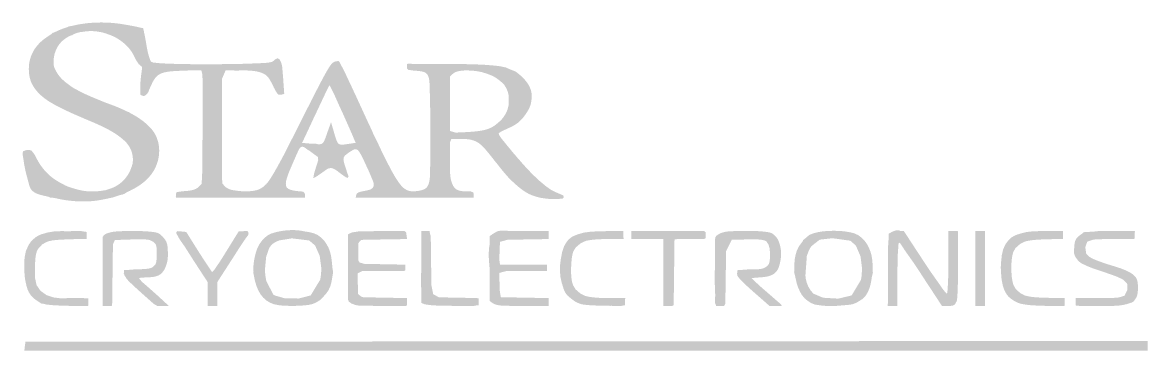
# Model space of a CAD drawing. Extents: x -93 to 93, y -27 to 27.
import ezdxf

# ---------------------------------------------------------------- set-up
doc = ezdxf.new("R2010")
doc.units = 0
doc.layers.add('L14D0 Au', color=2, linetype='CONTINUOUS')
doc.layers.add('L3D0 Base', color=3, linetype='CONTINUOUS')

# ---------------------------------------------------------------- blocks, each defined once
blk = doc.blocks.new('StarCryo')
at = {"layer": 'L14D0 Au', "linetype": 'Continuous'}
h = blk.add_hatch(color=256, dxfattribs=at)
h.dxf.hatch_style = 1
h.paths.add_polyline_path([(-48.57, -7.25), (-49.28, -7.28), (-49.99, -7.34), (-50.7, -7.46), (-51.4, -7.61), (-52.08, -7.82), (-52.72, -8.14), (-53.27, -8.58), (-53.75, -9.12), (-54.15, -9.71), (-54.46, -10.35), (-54.69, -11.03), (-54.86, -11.72), (-54.99, -12.42), (-55.07, -13.13), (-55.09, -13.85), (-55.03, -14.56), (-54.91, -15.27), (-54.75, -15.96), (-54.54, -16.64), (-54.25, -17.3), (-53.9, -17.92), (-53.45, -18.48), (-52.92, -18.96), (-52.31, -19.33), (-51.64, -19.59), (-50.94, -19.73), (-50.23, -19.81), (-49.52, -19.84), (-48.8, -19.86), (-48.09, -19.85), (-47.38, -19.82), (-46.66, -19.78), (-45.95, -19.7), (-45.26, -19.55), (-44.6, -19.26), (-44, -18.88), (-43.5, -18.37), (-43.02, -17.84), (-42.61, -17.26), (-42.31, -16.61), (-42.12, -15.92), (-42.01, -15.21), (-41.97, -14.49), (-41.96, -13.78), (-42, -13.06), (-42.07, -12.35), (-42.17, -11.64), (-42.33, -10.95), (-42.57, -10.27), (-42.9, -9.63), (-43.31, -9.04), (-43.81, -8.51), (-44.4, -8.08), (-45.05, -7.78), (-45.74, -7.61), (-46.44, -7.5), (-47.14, -7.36), (-47.85, -7.28), (-48.57, -7.25)])
h.paths.add_polyline_path([(55.84, -14.58), (58.99, -19.4), (59.19, -19.7), (59.29, -19.85), (59.3, -19.87), (59.3, -19.87), (59.31, -19.87), (59.32, -19.87), (59.44, -19.87), (59.68, -19.87), (60.16, -19.87), (60.63, -19.86), (60.86, -19.84), (61.08, -19.8), (61.19, -19.76), (61.29, -19.71), (61.38, -19.64), (61.46, -19.56), (61.53, -19.46), (61.58, -19.36), (61.67, -19.15), (61.73, -18.93), (61.78, -18.71), (61.84, -18.26), (61.88, -17.81), (61.9, -17.35), (61.93, -16.44), (61.95, -15.53), (61.95, -13.71), (61.95, -13.25), (61.95, -13.23), (61.95, -13.23), (61.95, -13.23), (61.95, -13.21), (61.95, -13.19), (61.95, -13.11), (61.95, -13.08), (61.95, -13.07), (61.95, -13.06), (61.95, -13.06), (61.95, -13.06), (61.95, -13.06), (61.95, -13.05), (61.95, -12.89), (61.95, -11.61), (61.95, -9.04), (61.95, -7.76), (61.95, -7.44), (61.91, -7.43), (61.82, -7.43), (60.37, -7.43), (60.37, -7.43), (60.37, -7.46), (60.37, -7.53), (60.37, -7.68), (60.37, -7.97), (60.37, -8.56), (60.37, -9.73), (60.37, -12.07), (60.37, -12.37), (60.37, -12.51), (60.37, -12.58), (60.37, -12.59), (60.36, -12.71), (60.36, -12.93), (60.35, -13.39), (60.33, -15.21), (60.32, -16.12), (60.3, -16.58), (60.26, -17.03), (60.19, -17.48), (60.16, -17.71), (60.14, -17.82), (60.13, -17.85), (60.13, -17.86), (60.12, -17.86), (60.08, -17.81), (59.78, -17.48), (59.48, -17.14), (59.19, -16.78), (58.93, -16.41), (58.41, -15.66), (57.39, -14.14), (56.38, -12.63), (55.88, -11.87), (55.76, -11.68), (55.69, -11.59), (55.66, -11.54), (55.65, -11.51), (55.64, -11.5), (55.63, -11.49), (55.61, -11.46), (54.4, -9.61), (53.19, -7.76), (53.04, -7.53), (53, -7.47), (52.98, -7.44), (52.97, -7.43), (52.97, -7.43), (52.96, -7.43), (52.9, -7.43), (52.77, -7.43), (52.53, -7.43), (52.47, -7.43), (52.44, -7.43), (52.39, -7.41), (52.18, -7.32), (52.07, -7.29), (52.01, -7.29), (51.98, -7.28), (51.98, -7.28), (51.98, -7.28), (51.98, -7.28), (51.98, -7.28), (51.98, -7.28), (51.93, -7.28), (51.81, -7.29), (51.59, -7.32), (51.37, -7.4), (50.95, -7.57), (50.86, -7.63), (50.82, -7.66), (50.8, -7.67), (50.71, -7.71), (50.54, -7.8), (50.45, -7.84), (50.44, -8.04), (50.44, -8.45), (50.43, -8.66), (50.42, -8.88), (50.36, -9.78), (50.32, -10.69), (50.32, -11.61), (50.31, -13.43), (50.31, -13.88), (50.31, -13.94), (50.31, -13.97), (50.31, -14.11), (50.31, -14.69), (50.31, -15.84), (50.31, -18.15), (50.31, -18.73), (50.31, -19.02), (50.31, -19.04), (50.31, -19.04), (50.31, -19.05), (50.31, -19.06), (50.31, -19.08), (50.31, -19.27), (50.3, -19.65), (50.3, -19.84), (50.3, -19.86), (50.32, -19.87), (50.36, -19.87), (50.45, -19.87), (50.82, -19.87), (51, -19.87), (51.09, -19.87), (51.1, -19.87), (51.1, -19.87), (51.1, -19.87), (51.11, -19.87), (51.11, -19.87), (51.11, -19.87), (51.12, -19.87), (51.84, -19.87), (51.88, -19.87), (51.9, -19.87), (51.9, -19.87), (51.9, -19.86), (51.9, -19.82), (51.9, -19.67), (51.9, -19.06), (51.9, -17.86), (51.9, -15.45), (51.9, -14.85), (51.9, -14.7), (51.9, -14.62), (51.9, -14.58), (51.9, -14.57), (51.9, -14.51), (51.9, -14.29), (51.9, -13.83), (51.93, -12.01), (51.96, -11.1), (52.01, -10.19), (52.05, -9.74), (52.08, -9.51), (52.12, -9.4), (52.15, -9.35), (52.17, -9.34), (52.2, -9.34), (52.37, -9.49), (52.52, -9.67), (52.78, -10.04), (53.28, -10.81), (53.8, -11.56), (54.33, -12.3), (54.84, -13.05)])
h.paths.add_polyline_path([(41.34, -7.37), (40.65, -7.39), (39.97, -7.43), (39.28, -7.5), (38.61, -7.62), (37.94, -7.79), (37.3, -8.05), (36.76, -8.47), (36.29, -8.98), (35.85, -9.52), (35.47, -10.08), (35.18, -10.7), (34.98, -11.36), (34.85, -12.04), (34.79, -12.74), (34.79, -13.43), (34.84, -14.12), (34.93, -14.8), (35.04, -15.48), (35.18, -16.15), (35.41, -16.8), (35.68, -17.43), (36.02, -18.03), (36.45, -18.57), (36.98, -19.01), (37.56, -19.38), (38.2, -19.64), (38.88, -19.74), (39.56, -19.83), (40.24, -19.87), (40.93, -19.88), (41.62, -19.87), (42.3, -19.81), (42.99, -19.75), (43.67, -19.7), (44.35, -19.6), (45, -19.38), (45.59, -19.03), (46.17, -18.66), (46.63, -18.15), (46.99, -17.56), (47.25, -16.92), (47.44, -16.26), (47.57, -15.59), (47.66, -14.9), (47.73, -14.22), (47.77, -13.53), (47.77, -12.84), (47.71, -12.16), (47.6, -11.48), (47.41, -10.81), (47.15, -10.17), (46.82, -9.55), (46.41, -8.99), (45.92, -8.49), (45.37, -8.09), (44.74, -7.8), (44.07, -7.63), (43.4, -7.51), (42.71, -7.43), (42.03, -7.39), (41.34, -7.37)])
h.paths.add_polyline_path([(3.55, -19.84), (4.79, -19.85), (6.03, -19.86), (6.66, -19.74), (6.66, -19.47), (6.66, -19.21), (6.66, -19.05), (6.66, -18.89), (6.66, -18.76), (6.68, -18.65), (6.69, -18.55), (6.68, -18.55), (6.66, -18.55), (6.66, -18.55), (6.66, -18.54), (6.66, -18.54), (6.55, -18.54), (6.45, -18.54), (5.87, -18.54), (4.73, -18.54), (3.6, -18.54), (3.17, -18.54), (2.77, -18.53), (2.37, -18.52), (1.97, -18.5), (1.57, -18.46), (1.18, -18.42), (0.78, -18.36), (0.39, -18.29), (0, -18.19), (-0.39, -18.06), (-0.75, -17.89), (-1.08, -17.66), (-1.38, -17.39), (-1.63, -17.08), (-1.84, -16.73), (-2, -16.36), (-2.12, -15.98), (-2.2, -15.59), (-2.25, -15.19), (-2.29, -14.79), (-2.31, -14.39), (-2.31, -13.99), (-2.31, -13.59), (-2.29, -13.19), (-2.27, -12.79), (-2.24, -12.4), (-2.2, -12), (-2.14, -11.6), (-2.06, -11.21), (-1.95, -10.83), (-1.77, -10.47), (-1.53, -10.13), (-1.28, -9.82), (-1, -9.56), (-0.67, -9.35), (-0.31, -9.18), (0.08, -9.06), (0.48, -8.98), (0.89, -8.91), (1.29, -8.86), (1.69, -8.82), (2.09, -8.79), (2.48, -8.77), (2.88, -8.76), (3.28, -8.76), (3.78, -8.76), (4.35, -8.76), (4.93, -8.76), (5.54, -8.76), (6.15, -8.76), (6.39, -8.76), (6.39, -8.76), (6.39, -8.75), (6.41, -8.75), (6.42, -8.75), (6.42, -8.69), (6.4, -8.59), (6.39, -8.48), (6.39, -8.32), (6.39, -8.16), (6.39, -8.09), (6.39, -8.08), (6.39, -8.05), (6.39, -7.77), (6.39, -7.5), (5.96, -7.39), (5.2, -7.41), (4.47, -7.43), (4.04, -7.43), (3.6, -7.43), (3.19, -7.44), (2.79, -7.44), (2.39, -7.45), (1.99, -7.47), (1.6, -7.49), (1.2, -7.52), (0.8, -7.56), (0.4, -7.61), (0.01, -7.67), (-0.38, -7.74), (-0.77, -7.84), (-1.16, -7.96), (-1.54, -8.09), (-1.9, -8.25), (-2.25, -8.44), (-2.56, -8.69), (-2.84, -8.97), (-3.09, -9.29), (-3.3, -9.64), (-3.47, -10), (-3.6, -10.38), (-3.72, -10.76), (-3.82, -11.15), (-3.91, -11.54), (-3.99, -11.93), (-4.05, -12.32), (-4.1, -12.72), (-4.14, -13.12), (-4.16, -13.52), (-4.16, -13.92), (-4.14, -14.31), (-4.11, -14.71), (-4.06, -15.11), (-3.98, -15.5), (-3.89, -15.89), (-3.78, -16.27), (-3.67, -16.66), (-3.55, -17.04), (-3.39, -17.41), (-3.2, -17.76), (-2.96, -18.08), (-2.67, -18.35), (-2.36, -18.6), (-2.04, -18.85), (-1.72, -19.08), (-1.37, -19.28), (-1, -19.43), (-0.62, -19.56), (-0.46, -19.61), (-0.46, -19.61), (-0.43, -19.61), (-0.04, -19.67), (0.36, -19.7), (0.76, -19.74), (1.15, -19.76), (1.55, -19.78), (1.95, -19.8), (2.35, -19.82), (2.75, -19.83), (3.15, -19.83)])
h.paths.add_polyline_path([(28.91, -13.75), (28.54, -13.77), (28.17, -13.78), (27.8, -13.79), (27.43, -13.79), (27.06, -13.8), (26.69, -13.82), (26.32, -13.85), (25.98, -13.89), (25.71, -13.9), (25.44, -13.91), (25.31, -13.97), (25.31, -14.06), (25.31, -14.16), (25.26, -14.49), (25.31, -14.83), (25.51, -15.14), (25.78, -15.43), (26.05, -15.7), (26.31, -15.96), (26.57, -16.22), (26.83, -16.48), (27.1, -16.73), (27.37, -16.98), (27.64, -17.22), (27.92, -17.47), (28.7, -18.15), (29.7, -19.03), (30.69, -19.9), (30.97, -19.88), (31.24, -19.86), (31.53, -19.85), (31.9, -19.86), (32.25, -19.86), (32.61, -19.85), (32.69, -19.82), (32.64, -19.78), (32.59, -19.74), (32.64, -19.74), (32.68, -19.74), (32.43, -19.49), (31.47, -18.66), (30.52, -17.83), (29.66, -17.09), (28.88, -16.41), (28.1, -15.74), (27.86, -15.52), (27.69, -15.36), (27.66, -15.23), (28.28, -15.18), (28.9, -15.13), (29.41, -15.09), (29.77, -15.06), (30.14, -15), (30.5, -14.92), (30.85, -14.8), (31.19, -14.65), (31.5, -14.45), (31.76, -14.18), (31.97, -13.88), (32.14, -13.55), (32.26, -13.2), (32.36, -12.84), (32.44, -12.48), (32.5, -12.12), (32.55, -11.75), (32.57, -11.38), (32.58, -11.01), (32.55, -10.64), (32.5, -10.27), (32.42, -9.91), (32.32, -9.56), (32.2, -9.2), (32.07, -8.86), (31.87, -8.55), (31.63, -8.27), (31.36, -8.01), (31.06, -7.8), (30.72, -7.67), (30.35, -7.59), (29.98, -7.54), (29.62, -7.5), (29.25, -7.46), (28.88, -7.44), (28.51, -7.42), (28.14, -7.41), (27.78, -7.4), (27.41, -7.4), (27.04, -7.39), (26.67, -7.39), (26.3, -7.38), (25.96, -7.38), (25.96, -7.38), (25.96, -7.38), (25.82, -7.39), (25.45, -7.4), (25.08, -7.41), (24.71, -7.43), (24.34, -7.45), (23.97, -7.47), (23.6, -7.5), (23.24, -7.56), (22.88, -7.65), (22.53, -7.77), (22.24, -7.91), (22.02, -8.06), (21.8, -8.21), (21.74, -8.28), (21.74, -8.31), (21.74, -8.34), (21.69, -8.38), (21.64, -8.42), (21.6, -9.02), (21.59, -11.01), (21.58, -13), (21.57, -14.04), (21.56, -14.41), (21.56, -14.78), (21.55, -15.15), (21.55, -15.52), (21.56, -15.89), (21.56, -16.26), (21.58, -16.63), (21.59, -16.99), (21.61, -17.36), (21.62, -17.72), (21.63, -18.09), (21.62, -18.47), (21.59, -18.85), (21.59, -19.23), (21.69, -19.58), (21.74, -19.71), (21.74, -19.81), (21.74, -19.9), (21.74, -19.9), (21.74, -19.9), (21.81, -19.89), (22.01, -19.87), (22.2, -19.85), (22.51, -19.87), (22.8, -19.87), (23.08, -19.87), (23.32, -19.51), (23.34, -17.48), (23.37, -15.45), (23.4, -13.53), (23.42, -11.74), (23.44, -9.94), (23.57, -9.26), (23.83, -9), (24.31, -8.87), (25.24, -8.84), (26.18, -8.82), (26.8, -8.81), (27.17, -8.8), (27.54, -8.8), (27.91, -8.79), (28.28, -8.79), (28.65, -8.81), (29.02, -8.83), (29.38, -8.88), (29.75, -8.95), (30.09, -9.09), (30.16, -9.17), (30.22, -9.25), (30.32, -9.39), (30.5, -9.71), (30.62, -10.06), (30.68, -10.43), (30.71, -10.8), (30.73, -11.17), (30.73, -11.54), (30.72, -11.91), (30.69, -12.28), (30.62, -12.64), (30.51, -12.99), (30.29, -13.29), (29.98, -13.5), (29.63, -13.62), (29.27, -13.7)])
h.paths.add_polyline_path([(81.28, -10.08), (81.24, -10.43), (81.22, -10.78), (81.25, -11.13), (81.35, -11.47), (81.51, -11.78), (81.71, -12.07), (81.93, -12.35), (82.19, -12.58), (82.47, -12.79), (82.79, -12.94), (83.11, -13.09), (83.43, -13.24), (83.75, -13.37), (84.08, -13.5), (84.41, -13.62), (84.74, -13.74), (85.07, -13.85), (85.4, -13.97), (85.74, -14.08), (86.07, -14.19), (86.4, -14.3), (86.74, -14.42), (87.07, -14.53), (87.4, -14.65), (87.73, -14.76), (88.06, -14.89), (88.39, -15.01), (88.71, -15.15), (89.03, -15.31), (89.34, -15.47), (89.64, -15.66), (89.9, -15.89), (90.06, -16.2), (90.1, -16.55), (90.1, -16.9), (90.08, -17.25), (89.99, -17.59), (89.86, -17.92), (89.62, -18.17), (89.31, -18.32), (88.96, -18.4), (88.62, -18.46), (88.27, -18.5), (87.92, -18.52), (87.57, -18.53), (87.21, -18.53), (86.86, -18.54), (86.51, -18.54), (86.16, -18.54), (85.81, -18.54), (85.41, -18.54), (84.03, -18.54), (82.65, -18.54), (81.53, -18.58), (81.53, -18.75), (81.53, -18.92), (81.53, -19.05), (81.53, -19.11), (81.53, -19.18), (81.53, -19.32), (81.53, -19.56), (81.53, -19.79), (82.45, -19.87), (83.83, -19.87), (85.21, -19.87), (85.51, -19.87), (85.56, -19.87), (85.62, -19.87), (85.96, -19.86), (86.31, -19.86), (86.66, -19.85), (87.02, -19.85), (87.37, -19.84), (87.72, -19.83), (88.07, -19.82), (88.43, -19.8), (88.78, -19.77), (89.13, -19.73), (89.47, -19.68), (89.81, -19.6), (90.15, -19.51), (90.49, -19.4), (90.83, -19.3), (91.12, -19.13), (91.33, -18.85), (91.53, -18.56), (91.68, -18.25), (91.77, -17.9), (91.82, -17.55), (91.84, -17.2), (91.85, -16.85), (91.85, -16.49), (91.82, -16.13), (91.77, -15.77), (91.66, -15.44), (91.51, -15.14), (91.29, -14.87), (91.03, -14.63), (90.73, -14.43), (90.42, -14.24), (90.09, -14.08), (89.77, -13.93), (89.44, -13.79), (89.11, -13.67), (88.78, -13.55), (88.45, -13.44), (88.12, -13.34), (87.78, -13.23), (87.45, -13.13), (87.11, -13.03), (86.78, -12.92), (86.44, -12.81), (86.11, -12.7), (85.78, -12.58), (85.45, -12.46), (85.12, -12.34), (84.79, -12.21), (84.47, -12.07), (84.15, -11.92), (83.85, -11.74), (83.56, -11.55), (83.31, -11.3), (83.17, -10.98), (83.13, -10.63), (83.12, -10.28), (83.13, -9.93), (83.18, -9.58), (83.34, -9.27), (83.61, -9.05), (83.94, -8.93), (84.28, -8.86), (84.63, -8.82), (84.99, -8.8), (85.34, -8.78), (85.69, -8.77), (86.04, -8.76), (86.39, -8.76), (86.74, -8.75), (87.09, -8.75), (87.44, -8.75), (88.51, -8.75), (89.84, -8.75), (91.17, -8.75), (91.32, -8.55), (91.32, -8.32), (91.32, -8.09), (91.32, -7.95), (91.32, -7.8), (91.33, -7.67), (91.34, -7.56), (91.36, -7.45), (91.09, -7.39), (90.31, -7.41), (89.52, -7.42), (88.84, -7.43), (88.26, -7.43), (87.67, -7.43), (87.24, -7.43), (86.89, -7.43), (86.54, -7.44), (86.19, -7.45), (85.84, -7.45), (85.49, -7.46), (85.14, -7.47), (84.78, -7.49), (84.43, -7.52), (84.06, -7.54), (83.6, -7.55), (83.15, -7.56), (82.84, -7.62), (82.72, -7.74), (82.59, -7.85), (82.35, -8), (82.07, -8.21), (81.81, -8.45), (81.59, -8.72), (81.43, -9.03), (81.34, -9.38), (81.3, -9.73)])
h.paths.add_polyline_path([(-15.02, -7.72), (-15.34, -7.91), (-15.58, -8.08), (-15.83, -8.25), (-15.83, -9.08), (-15.83, -9.93), (-15.83, -10.32), (-15.84, -10.53), (-15.84, -11.37), (-15.84, -13.03), (-15.83, -13.45), (-15.83, -13.66), (-15.83, -14.78), (-15.83, -17.03), (-15.83, -18.15), (-15.83, -18.71), (-15.83, -18.99), (-15.83, -19.05), (-15.82, -19.05), (-15.58, -19.22), (-15.49, -19.31), (-15.39, -19.35), (-15.37, -19.37), (-15.31, -19.41), (-15.26, -19.45), (-15.22, -19.47), (-15.12, -19.52), (-14.93, -19.6), (-14.54, -19.72), (-14.12, -19.77), (-13.29, -19.82), (-12.87, -19.84), (-12.66, -19.84), (-12.56, -19.85), (-12.51, -19.85), (-12.51, -19.85), (-12.51, -19.85), (-12.42, -19.85), (-12.21, -19.86), (-11.79, -19.86), (-10.96, -19.87), (-10.54, -19.87), (-10.44, -19.87), (-10.39, -19.87), (-10.36, -19.87), (-10.27, -19.87), (-9.38, -19.87), (-7.59, -19.87), (-6.69, -19.87), (-6.24, -19.87), (-6.04, -19.87), (-6.04, -19.85), (-6.04, -19.63), (-6.04, -19.32), (-6.04, -19.19), (-6.04, -19.14), (-6.04, -19.08), (-6.04, -18.87), (-6.04, -18.66), (-6.04, -18.56), (-6.04, -18.56), (-6.04, -18.55), (-6.04, -18.55), (-6.04, -18.55), (-6.09, -18.54), (-6.7, -18.54), (-6.78, -18.54), (-7.1, -18.54), (-7.79, -18.53), (-9.16, -18.5), (-9.84, -18.49), (-10.21, -18.48), (-10.63, -18.48), (-12.31, -18.44), (-13.99, -18.41), (-14.09, -18.41), (-14.12, -18.37), (-14.12, -18.25), (-14.13, -18.03), (-14.14, -17.57), (-14.18, -16.66), (-14.19, -16.21), (-14.2, -15.88), (-14.23, -15.23), (-14.24, -14.9), (-14.24, -14.73), (-14.25, -14.62), (-14.25, -14.12), (-14.25, -14.05), (-14.19, -14.05), (-14.09, -14.05), (-13.88, -14.05), (-13.06, -14.05), (-11.41, -14.05), (-10.59, -14.05), (-10.38, -14.05), (-10.29, -14.05), (-10.29, -14.05), (-10.29, -14.05), (-10.28, -14.05), (-10.28, -14.05), (-10.28, -14.05), (-10.21, -14.05), (-10, -14.05), (-9.59, -14.05), (-8.76, -14.05), (-7.11, -14.05), (-6.31, -14.04), (-6.31, -13.93), (-6.31, -13.05), (-6.31, -13), (-6.35, -12.99), (-6.45, -12.99), (-6.66, -12.99), (-7.48, -12.99), (-9.13, -12.99), (-9.96, -12.99), (-10.17, -12.99), (-10.27, -12.99), (-10.28, -12.99), (-10.28, -12.99), (-10.28, -12.99), (-10.29, -12.99), (-10.29, -12.99), (-10.34, -12.99), (-10.55, -12.99), (-10.96, -12.99), (-11.78, -12.99), (-13.43, -12.99), (-14.25, -12.99), (-14.25, -12.87), (-14.24, -12.34), (-14.2, -11.12), (-14.18, -10.77), (-14.17, -10.34), (-14.14, -9.49), (-14.12, -9.06), (-14.12, -8.95), (-14.11, -8.9), (-14.03, -8.89), (-13.61, -8.88), (-11.93, -8.85), (-10.25, -8.82), (-8.86, -8.79), (-7.5, -8.77), (-6.82, -8.76), (-6.71, -8.76), (-6.31, -8.75), (-6.31, -8.75), (-6.12, -8.74), (-6.07, -8.74), (-6.04, -8.73), (-6.04, -8.66), (-6.04, -8.39), (-6.04, -8.12), (-6.04, -8.08), (-6.04, -8.07), (-6.04, -8.07), (-6.04, -7.93), (-6.04, -7.65), (-6.04, -7.51), (-6.04, -7.44), (-6.04, -7.41), (-6.11, -7.4), (-7.69, -7.43), (-8.14, -7.43), (-8.67, -7.43), (-9.72, -7.43), (-10.25, -7.43), (-10.48, -7.43), (-10.49, -7.43), (-10.5, -7.43), (-10.52, -7.43), (-10.58, -7.43), (-10.68, -7.43), (-10.89, -7.43), (-11.72, -7.43), (-13.39, -7.41), (-14.22, -7.5)])
h.paths.add_polyline_path([(-75.3, -7.4), (-75.66, -7.41), (-76.01, -7.41), (-76.37, -7.42), (-76.73, -7.43), (-77.08, -7.44), (-77.44, -7.46), (-77.8, -7.48), (-78.16, -7.51), (-78.51, -7.56), (-78.86, -7.64), (-79.2, -7.74), (-79.54, -7.84), (-79.75, -7.99), (-79.96, -8.14), (-80.13, -8.43), (-80.13, -9.29), (-80.13, -10.15), (-80.13, -10.81), (-80.13, -11.17), (-80.13, -11.53), (-80.13, -11.88), (-80.13, -12.24), (-80.13, -12.6), (-80.13, -12.95), (-80.13, -13.31), (-80.13, -13.67), (-80.13, -14.02), (-80.13, -15.78), (-80.13, -17.85), (-80.13, -19.87), (-80.13, -19.87), (-80.13, -19.87), (-80.13, -19.87), (-80.13, -19.88), (-80.13, -19.88), (-80.11, -19.88), (-80.06, -19.88), (-80.02, -19.87), (-79.85, -19.87), (-79.62, -19.87), (-79.38, -19.87), (-79.11, -19.87), (-78.83, -19.87), (-78.55, -19.84), (-78.52, -17.88), (-78.5, -15.92), (-78.48, -14.38), (-78.48, -14.38), (-78.48, -14.38), (-78.47, -13.57), (-78.44, -11.61), (-78.42, -9.65), (-78.08, -8.88), (-77.54, -8.87), (-77, -8.85), (-76.41, -8.84), (-75.81, -8.83), (-75.21, -8.81), (-75.18, -8.81), (-75.14, -8.81), (-75.04, -8.81), (-74.68, -8.8), (-74.33, -8.8), (-73.97, -8.8), (-73.61, -8.8), (-73.26, -8.81), (-72.9, -8.82), (-72.54, -8.86), (-72.19, -8.93), (-71.85, -9.04), (-71.61, -9.19), (-71.57, -9.23), (-71.53, -9.28), (-71.41, -9.43), (-71.26, -9.75), (-71.18, -10.1), (-71.15, -10.46), (-71.14, -10.82), (-71.14, -11.17), (-71.14, -11.53), (-71.15, -11.88), (-71.18, -12.24), (-71.23, -12.6), (-71.34, -12.94), (-71.54, -13.24), (-71.82, -13.45), (-72.15, -13.59), (-72.5, -13.66), (-72.86, -13.7), (-73.21, -13.73), (-73.57, -13.75), (-73.93, -13.77), (-74.1, -13.78), (-74.11, -13.78), (-74.11, -13.78), (-74.37, -13.79), (-74.73, -13.79), (-75.09, -13.81), (-75.44, -13.84), (-75.79, -13.87), (-76.05, -13.89), (-76.32, -13.9), (-76.51, -13.91), (-76.53, -13.91), (-76.55, -13.91), (-76.56, -13.97), (-76.56, -14.07), (-76.56, -14.17), (-76.62, -14.44), (-76.5, -14.78), (-76.31, -15.08), (-76.1, -15.36), (-75.87, -15.64), (-75.63, -15.9), (-75.37, -16.15), (-75.11, -16.4), (-74.85, -16.64), (-74.59, -16.88), (-74.32, -17.12), (-74.06, -17.36), (-73.5, -17.86), (-72.56, -18.7), (-71.61, -19.54), (-71.07, -19.85), (-70.76, -19.85), (-70.45, -19.85), (-70.1, -19.87), (-69.75, -19.86), (-69.51, -19.85), (-69.34, -19.85), (-69.18, -19.85), (-69.15, -19.85), (-69.15, -19.85), (-69.15, -19.85), (-69.33, -19.69), (-69.5, -19.52), (-69.7, -19.34), (-69.95, -19.09), (-70.22, -18.85), (-70.48, -18.62), (-70.75, -18.37), (-71.01, -18.13), (-71.28, -17.89), (-71.54, -17.66), (-71.81, -17.42), (-72.08, -17.18), (-72.34, -16.95), (-72.61, -16.71), (-72.91, -16.45), (-73.43, -16), (-73.94, -15.54), (-74.17, -15.22), (-73.7, -15.18), (-73.24, -15.14), (-72.98, -15.12), (-72.92, -15.12), (-72.86, -15.11), (-72.59, -15.11), (-72.24, -15.09), (-71.88, -15.06), (-71.53, -15.01), (-71.18, -14.91), (-70.85, -14.79), (-70.8, -14.77), (-70.8, -14.77), (-70.78, -14.76), (-70.49, -14.56), (-70.23, -14.31), (-70.01, -14.04), (-69.82, -13.73), (-69.68, -13.4), (-69.55, -13.07), (-69.45, -12.73), (-69.37, -12.38), (-69.32, -12.03), (-69.29, -11.67), (-69.29, -11.31), (-69.3, -10.95), (-69.31, -10.6), (-69.33, -10.24), (-69.36, -9.89), (-69.43, -9.53), (-69.55, -9.19), (-69.72, -8.88), (-69.94, -8.6), (-70.18, -8.34), (-70.43, -8.08), (-70.71, -7.86), (-71.03, -7.71), (-71.38, -7.62), (-71.74, -7.57), (-72.09, -7.53), (-72.45, -7.5), (-72.8, -7.47), (-73.16, -7.45), (-73.51, -7.44), (-73.87, -7.43), (-74.23, -7.41), (-74.59, -7.41), (-74.94, -7.4), (-75.3, -7.4)])
h.paths.add_polyline_path([(-65.2, -12.03), (-64.07, -13.77), (-63.5, -14.65), (-63.37, -14.85), (-63.31, -14.93), (-63.2, -15.1), (-62.76, -15.78), (-62.67, -15.97), (-62.67, -16.24), (-62.67, -16.79), (-62.67, -17.34), (-62.67, -17.62), (-62.67, -17.71), (-62.67, -17.72), (-62.67, -17.84), (-62.67, -17.9), (-62.67, -17.9), (-62.67, -17.91), (-62.67, -17.99), (-62.67, -18.14), (-62.67, -18.45), (-62.67, -19.06), (-62.67, -19.67), (-62.67, -19.82), (-62.65, -19.87), (-62.62, -19.87), (-62.5, -19.87), (-61.51, -19.87), (-61.27, -19.87), (-61.14, -19.87), (-61.08, -19.87), (-61.08, -19.87), (-61.08, -19.87), (-61.08, -19.85), (-61.08, -19.24), (-61.08, -18), (-61.08, -17.88), (-61.08, -17.88), (-61.08, -17.88), (-61.08, -17.88), (-61.08, -17.87), (-61.08, -17.86), (-61.08, -17.85), (-61.08, -17.85), (-61.08, -17.79), (-61.08, -17.63), (-61.08, -17.03), (-61.08, -16.42), (-61.08, -16.11), (-61.08, -15.96), (-61.05, -15.86), (-60.7, -15.32), (-60.53, -15.04), (-60.49, -14.98), (-60.41, -14.85), (-60.24, -14.6), (-59.92, -14.1), (-58.63, -12.1), (-58.46, -11.85), (-58.42, -11.78), (-58.4, -11.74), (-58.32, -11.61), (-58.15, -11.35), (-57.82, -10.83), (-57.14, -9.78), (-56.44, -8.75), (-56.15, -8.2), (-55.94, -7.62), (-55.97, -7.48), (-56.12, -7.43), (-56.27, -7.43), (-56.28, -7.43), (-56.28, -7.43), (-56.28, -7.43), (-56.28, -7.43), (-56.36, -7.43), (-56.67, -7.44), (-57.2, -7.44), (-57.47, -7.44), (-57.5, -7.44), (-57.58, -7.55), (-57.74, -7.82), (-58.07, -8.35), (-59.38, -10.48), (-59.55, -10.75), (-59.62, -10.87), (-59.65, -10.9), (-59.73, -11.04), (-59.89, -11.3), (-60.22, -11.83), (-60.89, -12.87), (-61.6, -13.89), (-61.81, -14.12), (-61.92, -14.23), (-62.02, -14.13), (-62.38, -13.62), (-63.07, -12.59), (-63.74, -11.54), (-64.07, -11.02), (-64.11, -10.95), (-64.12, -10.93), (-64.17, -10.87), (-64.25, -10.74), (-64.58, -10.21), (-65.24, -9.17), (-65.89, -8.12), (-66.22, -7.6), (-66.37, -7.55), (-66.91, -7.5), (-67.5, -7.44), (-67.66, -7.43), (-67.79, -7.49), (-67.8, -7.64), (-67.77, -7.79), (-67.58, -8.37), (-67.26, -8.91), (-66.53, -9.94)])
h.paths.add_polyline_path([(-85.62, -19.85), (-83.91, -19.86), (-82.51, -19.8), (-82.51, -19.44), (-82.51, -19.18), (-82.51, -19.09), (-82.51, -18.9), (-82.51, -18.62), (-83.69, -18.54), (-85.29, -18.54), (-85.93, -18.57), (-86.49, -18.59), (-87.05, -18.59), (-87.6, -18.56), (-88.15, -18.48), (-88.68, -18.36), (-89.21, -18.17), (-89.71, -17.92), (-90.18, -17.6), (-90.59, -17.21), (-90.92, -16.78), (-91.14, -16.29), (-91.29, -15.77), (-91.36, -15.21), (-91.39, -14.65), (-91.38, -14.07), (-91.37, -13.51), (-91.35, -12.96), (-91.33, -12.41), (-91.28, -11.86), (-91.2, -11.31), (-91.05, -10.78), (-90.8, -10.29), (-90.5, -9.83), (-90.07, -9.49), (-89.57, -9.25), (-89.04, -9.1), (-88.5, -8.98), (-87.96, -8.91), (-87.41, -8.87), (-86.86, -8.84), (-86.31, -8.81), (-85.63, -8.79), (-84.81, -8.76), (-83.9, -8.75), (-82.93, -8.75), (-82.77, -8.73), (-82.77, -8.69), (-82.77, -8.36), (-82.77, -8.09), (-82.77, -8.08), (-82.77, -7.93), (-82.77, -7.58), (-83.61, -7.43), (-85.06, -7.43), (-85.82, -7.44), (-86.38, -7.45), (-86.92, -7.47), (-87.47, -7.5), (-88.02, -7.54), (-88.57, -7.6), (-89.12, -7.68), (-89.67, -7.78), (-90.21, -7.92), (-90.72, -8.12), (-91.19, -8.4), (-91.61, -8.75), (-92.01, -9.14), (-92.33, -9.59), (-92.59, -10.08), (-92.79, -10.59), (-92.93, -11.12), (-93.02, -11.66), (-93.07, -12.21), (-93.11, -12.76), (-93.13, -13.31), (-93.13, -13.86), (-93.11, -14.42), (-93.07, -14.96), (-92.99, -15.51), (-92.89, -16.05), (-92.76, -16.59), (-92.6, -17.11), (-92.37, -17.62), (-92.06, -18.08), (-91.69, -18.47), (-91.27, -18.83), (-90.81, -19.14), (-90.53, -19.32), (-90.33, -19.46), (-90.18, -19.48), (-90, -19.5), (-89.47, -19.63), (-88.92, -19.69), (-88.37, -19.74), (-87.82, -19.77), (-87.27, -19.8), (-86.72, -19.82), (-86.17, -19.84)])
h.paths.add_polyline_path([(-36.03, -7.45), (-36.4, -7.44), (-36.77, -7.44), (-37.14, -7.44), (-37.51, -7.46), (-37.88, -7.51), (-38.24, -7.58), (-38.61, -7.63), (-38.92, -7.73), (-39.11, -7.84), (-39.31, -7.94), (-39.38, -8.04), (-39.38, -8.15), (-39.38, -8.25), (-39.38, -8.95), (-39.38, -9.71), (-39.38, -10.38), (-39.39, -10.75), (-39.39, -11.12), (-39.39, -11.49), (-39.39, -11.87), (-39.39, -12.24), (-39.38, -12.61), (-39.38, -12.98), (-39.38, -13.35), (-39.38, -13.72), (-39.38, -14.09), (-39.38, -14.46), (-39.39, -14.83), (-39.39, -15.2), (-39.39, -15.57), (-39.39, -15.94), (-39.39, -16.32), (-39.38, -16.69), (-39.38, -17.21), (-39.38, -18), (-39.38, -18.79), (-39.23, -19.15), (-39.02, -19.3), (-38.8, -19.45), (-38.45, -19.59), (-38.1, -19.71), (-37.74, -19.78), (-37.37, -19.82), (-37, -19.83), (-36.62, -19.83), (-36.25, -19.84), (-35.88, -19.84), (-35.51, -19.84), (-35.14, -19.85), (-34.77, -19.85), (-34.4, -19.86), (-34.03, -19.87), (-32.86, -19.87), (-31.26, -19.87), (-29.66, -19.87), (-29.59, -19.64), (-29.59, -19.39), (-29.59, -19.2), (-29.59, -19.14), (-29.59, -19.08), (-29.59, -18.95), (-29.59, -18.77), (-29.59, -18.58), (-29.59, -18.56), (-29.59, -18.56), (-29.59, -18.56), (-29.59, -18.55), (-29.59, -18.55), (-29.72, -18.54), (-30, -18.54), (-30.28, -18.54), (-31.29, -18.53), (-32.51, -18.51), (-33.74, -18.48), (-35.08, -18.46), (-36.42, -18.43), (-37.38, -18.38), (-37.67, -18.13), (-37.7, -17.4), (-37.72, -16.67), (-37.75, -16.02), (-37.76, -15.5), (-37.78, -14.98), (-37.78, -14.62), (-37.76, -14.33), (-37.74, -14.05), (-36.29, -14.05), (-34.84, -14.05), (-33.83, -14.05), (-33.82, -14.05), (-33.81, -14.05), (-32.9, -14.05), (-31.44, -14.05), (-29.98, -14.05), (-29.86, -13.87), (-29.86, -13.68), (-29.86, -13.52), (-29.86, -13.52), (-29.86, -13.52), (-29.86, -13.41), (-29.86, -13.22), (-29.86, -13.02), (-30.09, -12.99), (-30.36, -12.99), (-30.76, -12.99), (-31.93, -12.96), (-33.1, -12.94), (-34.39, -12.92), (-35.84, -12.89), (-37.29, -12.86), (-37.66, -12.31), (-37.66, -11.58), (-37.66, -10.84), (-37.66, -10.1), (-37.66, -9.37), (-37.14, -8.88), (-35.64, -8.85), (-34.13, -8.82), (-32.82, -8.8), (-31.6, -8.78), (-30.39, -8.76), (-30.16, -8.76), (-29.99, -8.76), (-29.86, -8.75), (-29.86, -8.75), (-29.86, -8.75), (-29.79, -8.75), (-29.68, -8.74), (-29.57, -8.74), (-29.58, -8.55), (-29.62, -8.33), (-29.65, -8.12), (-29.68, -7.9), (-29.71, -7.68), (-29.75, -7.56), (-29.8, -7.56), (-29.85, -7.56), (-29.86, -7.53), (-29.86, -7.48), (-29.98, -7.43), (-31.53, -7.43), (-33.08, -7.43), (-34.17, -7.43), (-34.55, -7.43), (-34.92, -7.43), (-35.29, -7.44), (-35.66, -7.44)])
h.paths.add_polyline_path([(-27.21, -13.22), (-27.21, -13.68), (-27.21, -14.15), (-27.22, -14.61), (-27.22, -15.07), (-27.22, -15.54), (-27.22, -16), (-27.22, -16.46), (-27.21, -17.08), (-27.21, -18.25), (-27.2, -19.36), (-26.92, -19.47), (-26.65, -19.58), (-26.21, -19.66), (-25.75, -19.72), (-25.29, -19.76), (-24.82, -19.79), (-24.36, -19.8), (-23.9, -19.81), (-23.43, -19.82), (-22.97, -19.83), (-22.51, -19.84), (-22.04, -19.85), (-20.72, -19.86), (-18.79, -19.86), (-17.69, -19.74), (-17.69, -19.43), (-17.69, -19.13), (-17.69, -18.83), (-17.89, -18.55), (-19.7, -18.52), (-21.5, -18.49), (-23.31, -18.45), (-25.12, -18.42), (-25.52, -16.39), (-25.55, -13.85), (-25.58, -11.31), (-25.62, -8.76), (-25.81, -7.43), (-26.17, -7.43), (-26.54, -7.43), (-26.9, -7.43), (-27.21, -7.86), (-27.21, -10.54)])
h.paths.add_polyline_path([(69.88, -9.58), (69.71, -9.91), (69.56, -10.24), (69.44, -10.59), (69.35, -10.94), (69.28, -11.3), (69.23, -11.66), (69.18, -12.02), (69.14, -12.39), (69.1, -12.75), (69.08, -13.12), (69.07, -13.48), (69.08, -13.85), (69.1, -14.21), (69.13, -14.58), (69.17, -14.94), (69.21, -15.31), (69.25, -15.67), (69.32, -16.03), (69.39, -16.39), (69.49, -16.74), (69.61, -17.1), (69.76, -17.44), (69.94, -17.76), (70.14, -18.07), (70.38, -18.34), (70.65, -18.58), (70.94, -18.8), (71.26, -19), (71.58, -19.18), (71.91, -19.34), (72.22, -19.45), (72.22, -19.45), (72.22, -19.45), (72.23, -19.45), (72.23, -19.45), (72.23, -19.45), (72.45, -19.51), (72.8, -19.58), (73.17, -19.64), (73.53, -19.69), (73.89, -19.73), (74.26, -19.76), (74.62, -19.78), (74.99, -19.8), (75.35, -19.82), (75.72, -19.83), (76.08, -19.84), (76.45, -19.85), (77.33, -19.85), (78.47, -19.86), (79.6, -19.87), (79.68, -19.78), (79.68, -19.68), (79.68, -19.58), (79.68, -19.44), (79.68, -19.3), (79.68, -19.22), (79.68, -19.22), (79.68, -19.21), (79.68, -19.17), (79.68, -19.12), (79.68, -19.07), (79.68, -18.9), (79.68, -18.72), (79.68, -18.58), (79.68, -18.57), (79.68, -18.55), (79.68, -18.55), (79.68, -18.55), (79.68, -18.55), (79.21, -18.55), (78.62, -18.55), (78.02, -18.54), (77.41, -18.53), (76.8, -18.51), (76.27, -18.5), (75.9, -18.48), (75.54, -18.47), (75.17, -18.45), (74.81, -18.42), (74.44, -18.39), (74.08, -18.34), (73.72, -18.28), (73.36, -18.2), (73.01, -18.11), (72.66, -17.99), (72.34, -17.8), (72.04, -17.6), (71.76, -17.36), (71.53, -17.08), (71.34, -16.77), (71.19, -16.43), (71.08, -16.07), (71, -15.72), (70.94, -15.35), (70.89, -14.99), (70.86, -14.63), (70.84, -14.26), (70.83, -13.9), (70.83, -13.53), (70.83, -13.17), (70.84, -12.8), (70.86, -12.44), (70.9, -12.07), (70.95, -11.71), (71.02, -11.34), (71.12, -10.98), (71.25, -10.63), (71.42, -10.3), (71.63, -10.01), (71.89, -9.77), (72.19, -9.57), (72.52, -9.39), (72.87, -9.24), (73.22, -9.12), (73.57, -9.04), (73.94, -8.98), (74.3, -8.93), (74.66, -8.89), (75.03, -8.86), (75.39, -8.84), (75.76, -8.82), (76.12, -8.8), (76.62, -8.79), (77.2, -8.77), (77.78, -8.76), (78.36, -8.76), (78.93, -8.76), (79.42, -8.75), (79.42, -8.74), (79.42, -8.72), (79.42, -8.62), (79.42, -8.39), (79.42, -8.16), (79.42, -8.09), (79.42, -8.08), (79.42, -8.07), (79.42, -7.85), (79.42, -7.61), (79.42, -7.43), (79.42, -7.43), (79.42, -7.43), (78.94, -7.43), (77.98, -7.43), (77.02, -7.43), (76.64, -7.43), (76.55, -7.43), (76.46, -7.43), (76.17, -7.44), (75.8, -7.44), (75.44, -7.45), (75.07, -7.47), (74.71, -7.49), (74.34, -7.52), (73.98, -7.55), (73.61, -7.59), (73.25, -7.65), (72.89, -7.72), (72.54, -7.8), (72.18, -7.89), (71.83, -7.99), (71.49, -8.13), (71.15, -8.29), (70.84, -8.49), (70.56, -8.72), (70.32, -8.99), (70.09, -9.28)])
h.paths.add_polyline_path([(41.12, -8.61), (41.85, -8.62), (42.58, -8.67), (43.31, -8.78), (44.01, -8.99), (44.61, -9.39), (45.08, -9.97), (45.44, -10.64), (45.71, -11.33), (45.88, -12.04), (45.98, -12.76), (46.01, -13.49), (45.99, -14.22), (45.94, -14.95), (45.81, -15.67), (45.61, -16.38), (45.31, -17.05), (44.87, -17.63), (44.3, -18.1), (43.61, -18.34), (42.91, -18.54), (42.19, -18.65), (41.45, -18.69), (40.72, -18.65), (40, -18.55), (39.28, -18.43), (38.58, -18.2), (37.95, -17.84), (37.48, -17.28), (37.1, -16.66), (36.83, -15.98), (36.65, -15.27), (36.6, -14.54), (36.57, -13.81), (36.58, -13.08), (36.65, -12.34), (36.8, -11.62), (37.04, -10.93), (37.38, -10.29), (37.79, -9.68), (38.28, -9.14), (38.95, -8.86), (39.66, -8.71), (40.39, -8.64), (41.12, -8.61)], flags=16)
h.paths.add_polyline_path([(-44.03, -15.78), (-44.19, -16.3), (-44.39, -16.82), (-44.67, -17.3), (-45.02, -17.72), (-45.47, -18.06), (-45.97, -18.29), (-46.5, -18.44), (-47.04, -18.55), (-47.59, -18.63), (-48.14, -18.67), (-48.69, -18.68), (-49.25, -18.66), (-49.8, -18.61), (-50.34, -18.52), (-50.88, -18.39), (-51.4, -18.21), (-51.87, -17.93), (-52.23, -17.51), (-52.53, -17.05), (-52.74, -16.54), (-52.89, -16), (-52.99, -15.45), (-53.08, -14.9), (-53.14, -14.36), (-53.19, -13.81), (-53.16, -13.26), (-53.12, -12.71), (-53.05, -12.16), (-52.95, -11.61), (-52.8, -11.08), (-52.59, -10.57), (-52.35, -10.07), (-52.02, -9.64), (-51.56, -9.33), (-51.07, -9.08), (-50.55, -8.89), (-50.02, -8.74), (-49.47, -8.67), (-48.92, -8.64), (-48.7, -8.63), (-48.7, -8.63), (-48.26, -8.63), (-47.71, -8.65), (-47.16, -8.69), (-46.61, -8.77), (-46.07, -8.89), (-45.57, -9.11), (-45.13, -9.45), (-44.78, -9.88), (-44.5, -10.36), (-44.27, -10.87), (-44.11, -11.39), (-43.98, -11.93), (-43.89, -12.48), (-43.84, -13.03), (-43.81, -13.58), (-43.82, -14.13), (-43.86, -14.68), (-43.94, -15.23)], flags=16)
h.paths.add_polyline_path([(64.86, -7.43), (64.86, -13.47), (64.86, -13.65), (64.86, -19.87), (65.66, -19.87), (66.45, -19.87), (66.45, -13.65), (66.45, -8.28), (66.46, -7.43), (66.45, -7.43), (65.66, -7.43), (65.66, -7.43)])
h.paths.add_polyline_path([(7.71, -7.42), (7.71, -8.09), (7.71, -8.09), (7.71, -8.76), (7.98, -8.76), (10.36, -8.76), (10.62, -8.76), (13.01, -8.76), (13.01, -14.14), (13.01, -14.33), (13.01, -19.9), (13.35, -19.87), (13.93, -19.87), (14.59, -19.87), (14.59, -19.75), (14.73, -19.74), (14.8, -14.26), (14.8, -14.25), (14.87, -8.77), (15.52, -8.76), (17.24, -8.76), (17.35, -8.76), (19.82, -8.76), (19.88, -8.76), (19.88, -8.63), (20.02, -8.62), (20.02, -8.09), (20.02, -7.56), (19.88, -7.56), (19.88, -7.43), (13.93, -7.43), (8.56, -7.43)])
at = {"layer": 'L3D0 Base', "linetype": 'Continuous'}
h = blk.add_hatch(color=256, dxfattribs=at)
h.dxf.hatch_style = 1
h.paths.add_polyline_path([(-50.55, 15.23), (-50.53, 15.24), (-50.52, 15.24), (-50.51, 15.24), (-50.51, 15.24), (-50.51, 15.24), (-50.43, 15.26), (-50.26, 15.31), (-50.09, 15.35), (-50.02, 15.37), (-49.99, 15.38), (-49.97, 15.38), (-49.97, 15.43), (-49.97, 15.49), (-49.98, 15.53), (-49.98, 15.53), (-49.98, 15.53), (-49.97, 15.65), (-50.02, 16.25), (-50.07, 16.94), (-50.11, 17.63), (-50.14, 18.01), (-50.17, 18.36), (-50.2, 18.72), (-50.23, 19.08), (-50.26, 19.44), (-50.29, 19.8), (-50.35, 20.16), (-50.44, 20.51), (-50.58, 20.84), (-50.77, 21.15), (-51.08, 21.3), (-51.42, 21.15), (-51.68, 20.92), (-51.98, 20.71), (-52.33, 20.63), (-52.69, 20.58), (-53.04, 20.54), (-53.4, 20.52), (-53.76, 20.5), (-54.12, 20.48), (-54.48, 20.47), (-54.84, 20.45), (-55.2, 20.44), (-55.56, 20.43), (-55.92, 20.42), (-56.28, 20.4), (-56.64, 20.39), (-57, 20.38), (-57.36, 20.37), (-57.72, 20.36), (-58.08, 20.35), (-58.44, 20.35), (-58.8, 20.34), (-59.16, 20.34), (-59.52, 20.33), (-59.88, 20.33), (-60.24, 20.33), (-60.6, 20.32), (-60.96, 20.32), (-61.32, 20.32), (-61.68, 20.32), (-62.04, 20.31), (-62.4, 20.31), (-62.76, 20.31), (-63.11, 20.31), (-63.47, 20.31), (-63.83, 20.32), (-64.19, 20.32), (-64.55, 20.32), (-64.91, 20.32), (-65.27, 20.32), (-65.63, 20.33), (-65.99, 20.33), (-66.35, 20.34), (-66.71, 20.35), (-67.07, 20.35), (-67.43, 20.36), (-67.79, 20.37), (-68.15, 20.38), (-68.51, 20.39), (-68.87, 20.4), (-69.23, 20.41), (-69.59, 20.43), (-69.95, 20.45), (-70.31, 20.47), (-70.67, 20.49), (-71.02, 20.52), (-71.38, 20.56), (-71.74, 20.6), (-72.07, 20.73), (-72.25, 21.05), (-72.37, 21.41), (-72.47, 21.75), (-72.57, 22.09), (-72.65, 22.43), (-72.72, 22.79), (-72.79, 23.14), (-72.85, 23.5), (-72.91, 23.85), (-72.97, 24.21), (-73.03, 24.56), (-73.1, 24.92), (-73.17, 25.27), (-73.25, 25.62), (-73.3, 25.97), (-73.35, 26.12), (-73.37, 26.21), (-73.38, 26.3), (-73.67, 26.36), (-73.96, 26.42), (-74.27, 26.49), (-74.62, 26.58), (-74.97, 26.65), (-75.32, 26.71), (-75.68, 26.78), (-76.03, 26.84), (-76.39, 26.9), (-76.74, 26.96), (-77.1, 27.02), (-77.45, 27.07), (-77.81, 27.11), (-78.17, 27.15), (-78.52, 27.18), (-78.88, 27.21), (-79.24, 27.23), (-79.6, 27.24), (-79.96, 27.25), (-80.32, 27.26), (-80.39, 27.26), (-80.39, 27.26), (-80.4, 27.26), (-80.76, 27.25), (-81.12, 27.24), (-81.48, 27.23), (-81.84, 27.21), (-82.2, 27.18), (-82.56, 27.15), (-82.91, 27.11), (-83.27, 27.06), (-83.63, 27.01), (-83.98, 26.95), (-84.33, 26.89), (-84.69, 26.81), (-85.04, 26.73), (-85.39, 26.66), (-85.74, 26.61), (-86.03, 26.46), (-86.37, 26.35), (-86.71, 26.24), (-87.05, 26.11), (-87.38, 25.97), (-87.71, 25.82), (-88.03, 25.67), (-88.16, 25.6), (-88.16, 25.6), (-88.16, 25.6), (-88.44, 25.53), (-88.67, 25.31), (-88.97, 25.11), (-89.27, 24.91), (-89.57, 24.7), (-89.86, 24.49), (-90.14, 24.27), (-90.41, 24.03), (-90.66, 23.78), (-90.91, 23.51), (-91.14, 23.23), (-91.35, 22.94), (-91.55, 22.64), (-91.72, 22.32), (-91.88, 21.99), (-92.02, 21.66), (-92.13, 21.31), (-92.23, 20.96), (-92.3, 20.61), (-92.35, 20.25), (-92.38, 19.89), (-92.39, 19.53), (-92.38, 19.17), (-92.35, 18.81), (-92.31, 18.45), (-92.24, 18.1), (-92.14, 17.75), (-92.03, 17.41), (-91.88, 17.08), (-91.71, 16.77), (-91.52, 16.46), (-91.31, 16.16), (-91.09, 15.88), (-90.84, 15.61), (-90.59, 15.35), (-90.32, 15.1), (-90.05, 14.87), (-89.76, 14.64), (-89.47, 14.43), (-89.18, 14.23), (-88.87, 14.03), (-88.56, 13.85), (-88.25, 13.67), (-87.93, 13.49), (-87.62, 13.32), (-87.29, 13.16), (-86.97, 12.99), (-86.65, 12.84), (-86.32, 12.68), (-86, 12.53), (-85.67, 12.38), (-85.35, 12.23), (-85.02, 12.08), (-84.69, 11.93), (-84.36, 11.79), (-84.03, 11.65), (-83.7, 11.51), (-83.37, 11.37), (-83.04, 11.22), (-82.71, 11.08), (-82.37, 10.94), (-82.04, 10.8), (-81.71, 10.66), (-81.38, 10.52), (-81.06, 10.37), (-80.73, 10.22), (-80.4, 10.07), (-80.08, 9.91), (-79.75, 9.76), (-79.43, 9.59), (-79.11, 9.42), (-78.8, 9.25), (-78.49, 9.07), (-78.18, 8.88), (-77.88, 8.68), (-77.59, 8.48), (-77.3, 8.26), (-77.01, 8.04), (-76.74, 7.81), (-76.47, 7.57), (-76.21, 7.32), (-75.99, 7.03), (-75.78, 6.74), (-75.59, 6.43), (-75.43, 6.11), (-75.31, 5.77), (-75.21, 5.43), (-75.15, 5.07), (-75.11, 4.71), (-75.1, 4.35), (-75.12, 3.99), (-75.19, 3.64), (-75.3, 3.3), (-75.42, 2.96), (-75.56, 2.63), (-75.72, 2.3), (-75.9, 1.99), (-76.1, 1.69), (-76.31, 1.4), (-76.55, 1.13), (-76.8, 0.87), (-77.07, 0.63), (-77.36, 0.4), (-77.65, 0.2), (-77.97, 0.02), (-78.29, -0.14), (-78.62, -0.28), (-78.96, -0.4), (-79.3, -0.52), (-79.64, -0.62), (-80, -0.67), (-80.36, -0.73), (-80.71, -0.77), (-81.07, -0.81), (-81.43, -0.83), (-81.79, -0.84), (-82.15, -0.84), (-82.51, -0.82), (-82.87, -0.78), (-83.23, -0.74), (-83.58, -0.68), (-83.93, -0.6), (-84.28, -0.52), (-84.63, -0.42), (-84.98, -0.32), (-85.32, -0.22), (-85.66, -0.11), (-86, 0.02), (-86.33, 0.17), (-86.65, 0.34), (-86.97, 0.5), (-87.28, 0.68), (-87.59, 0.86), (-87.9, 1.05), (-88.2, 1.25), (-88.49, 1.46), (-88.77, 1.69), (-89.04, 1.92), (-89.3, 2.17), (-89.55, 2.43), (-89.79, 2.7), (-90.02, 2.98), (-90.24, 3.27), (-90.45, 3.56), (-90.65, 3.86), (-90.83, 4.17), (-91.01, 4.49), (-91.18, 4.8), (-91.34, 5.12), (-91.53, 5.43), (-91.75, 5.71), (-91.93, 5.96), (-92.28, 6.05), (-92.64, 6.06), (-92.99, 5.99), (-93.33, 5.84), (-93.44, 5.52), (-93.39, 5.14), (-93.33, 4.79), (-93.27, 4.45), (-93.22, 4.09), (-93.17, 3.73), (-93.1, 3.38), (-93.04, 3.03), (-92.96, 2.67), (-92.88, 2.32), (-92.79, 1.98), (-92.7, 1.63), (-92.61, 1.28), (-92.52, 0.94), (-92.42, 0.59), (-92.33, 0.23), (-92.21, -0.12), (-92.05, -0.43), (-91.83, -0.71), (-91.54, -0.93), (-91.22, -1.12), (-90.89, -1.26), (-90.55, -1.38), (-90.2, -1.47), (-89.85, -1.55), (-89.5, -1.63), (-89.15, -1.71), (-88.89, -1.84), (-88.53, -1.84), (-88.33, -1.88), (-88.33, -1.88), (-88.33, -1.89), (-88.1, -1.93), (-87.75, -2), (-87.4, -2.08), (-87.05, -2.15), (-86.69, -2.21), (-86.34, -2.27), (-85.98, -2.32), (-85.63, -2.36), (-85.27, -2.4), (-84.91, -2.43), (-84.55, -2.46), (-84.19, -2.48), (-83.83, -2.49), (-83.47, -2.5), (-83.11, -2.5), (-82.75, -2.49), (-82.39, -2.47), (-82.03, -2.45), (-81.67, -2.42), (-81.31, -2.37), (-80.96, -2.33), (-80.6, -2.27), (-80.25, -2.21), (-79.89, -2.14), (-79.54, -2.07), (-79.19, -1.99), (-78.84, -1.91), (-78.49, -1.84), (-78.15, -1.73), (-77.8, -1.62), (-77.46, -1.51), (-77.12, -1.4), (-76.78, -1.33), (-76.48, -1.2), (-76.24, -1.04), (-75.92, -0.88), (-75.59, -0.72), (-75.27, -0.55), (-74.95, -0.38), (-74.64, -0.21), (-74.33, -0.02), (-74.03, 0.17), (-73.73, 0.38), (-73.45, 0.59), (-73.17, 0.82), (-72.9, 1.06), (-72.64, 1.32), (-72.39, 1.59), (-72.16, 1.86), (-71.94, 2.15), (-71.74, 2.45), (-71.55, 2.77), (-71.39, 3.09), (-71.24, 3.42), (-71.11, 3.76), (-71, 4.1), (-70.9, 4.45), (-70.83, 4.81), (-70.78, 5.17), (-70.75, 5.53), (-70.73, 5.89), (-70.74, 6.25), (-70.77, 6.61), (-70.82, 6.97), (-70.89, 7.32), (-70.99, 7.67), (-71.1, 8.01), (-71.24, 8.35), (-71.41, 8.67), (-71.59, 8.98), (-71.8, 9.28), (-72.02, 9.56), (-72.26, 9.82), (-72.52, 10.07), (-72.78, 10.32), (-73.05, 10.56), (-73.33, 10.79), (-73.62, 11.01), (-73.91, 11.22), (-74.21, 11.43), (-74.51, 11.62), (-74.82, 11.8), (-75.13, 11.98), (-75.45, 12.15), (-75.75, 12.34), (-76.08, 12.47), (-76.4, 12.63), (-76.73, 12.78), (-77.04, 12.91), (-77.37, 13.06), (-77.7, 13.2), (-78.03, 13.33), (-78.36, 13.46), (-78.7, 13.59), (-79.03, 13.71), (-79.37, 13.83), (-79.71, 13.96), (-80.04, 14.1), (-80.37, 14.23), (-80.71, 14.37), (-81.04, 14.5), (-81.37, 14.64), (-81.7, 14.78), (-82.03, 14.92), (-82.36, 15.07), (-82.69, 15.21), (-83.02, 15.36), (-83.34, 15.52), (-83.67, 15.68), (-83.99, 15.84), (-84.31, 16.01), (-84.62, 16.18), (-84.94, 16.35), (-85.24, 16.55), (-85.53, 16.75), (-85.82, 16.97), (-86.11, 17.18), (-86.39, 17.41), (-86.66, 17.65), (-86.93, 17.9), (-87.17, 18.16), (-87.4, 18.44), (-87.61, 18.73), (-87.79, 19.04), (-87.96, 19.36), (-88.12, 19.68), (-88.23, 20.02), (-88.27, 20.38), (-88.28, 20.74), (-88.26, 21.1), (-88.22, 21.45), (-88.16, 21.81), (-88.07, 22.16), (-87.95, 22.5), (-87.81, 22.83), (-87.65, 23.16), (-87.45, 23.46), (-87.24, 23.75), (-86.99, 24.02), (-86.73, 24.27), (-86.45, 24.49), (-86.16, 24.69), (-85.85, 24.88), (-85.53, 25.06), (-85.2, 25.13), (-84.98, 25.29), (-84.71, 25.41), (-84.37, 25.52), (-84.02, 25.62), (-83.67, 25.69), (-83.31, 25.71), (-82.96, 25.78), (-82.61, 25.81), (-82.25, 25.82), (-81.89, 25.82), (-81.53, 25.81), (-81.17, 25.77), (-80.81, 25.72), (-80.46, 25.66), (-80.1, 25.59), (-79.76, 25.48), (-79.42, 25.37), (-79.08, 25.25), (-78.74, 25.12), (-78.41, 24.98), (-78.09, 24.82), (-77.77, 24.65), (-77.46, 24.46), (-77.17, 24.26), (-76.88, 24.05), (-76.6, 23.82), (-76.33, 23.58), (-76.07, 23.32), (-75.82, 23.06), (-75.6, 22.78), (-75.38, 22.49), (-75.19, 22.19), (-75.01, 21.87), (-74.85, 21.55), (-74.69, 21.23), (-74.52, 20.92), (-74.32, 20.61), (-74.11, 20.32), (-73.84, 20.09), (-73.59, 19.87), (-73.6, 19.49), (-73.64, 19.14), (-73.69, 18.79), (-73.74, 18.43), (-73.78, 18.07), (-73.82, 17.71), (-73.84, 17.35), (-73.85, 16.99), (-73.85, 16.63), (-73.86, 16.27), (-73.87, 15.91), (-73.85, 15.56), (-73.88, 15.29), (-73.6, 15.08), (-73.25, 15.05), (-72.92, 15.21), (-72.69, 15.48), (-72.5, 15.77), (-72.39, 16.11), (-72.24, 16.44), (-72.09, 16.76), (-71.94, 17.09), (-71.78, 17.41), (-71.6, 17.73), (-71.39, 18.02), (-71.15, 18.29), (-70.88, 18.52), (-70.57, 18.71), (-70.24, 18.85), (-69.89, 18.95), (-69.54, 19.03), (-69.19, 19.09), (-68.83, 19.13), (-68.47, 19.16), (-68.11, 19.18), (-67.75, 19.2), (-67.39, 19.22), (-67.04, 19.24), (-66.62, 19.25), (-66.15, 19.27), (-65.69, 19.29), (-65.06, 19.29), (-64.4, 19.29), (-63.73, 19.29), (-63.68, 19.07), (-63.62, 18.86), (-63.57, 18.61), (-63.55, 18.25), (-63.53, 17.89), (-63.51, 17.53), (-63.51, 17.17), (-63.51, 16.81), (-63.5, 16.45), (-63.5, 16.09), (-63.49, 15.73), (-63.49, 15.37), (-63.5, 13.41), (-63.52, 11.44), (-63.53, 9.17), (-63.55, 5.79), (-63.58, 2.42), (-63.68, 0.43), (-63.89, 0.22), (-64.1, 0.01), (-64.35, -0.22), (-64.66, -0.41), (-64.99, -0.55), (-65.34, -0.64), (-65.69, -0.7), (-66.05, -0.74), (-66.41, -0.77), (-66.77, -0.8), (-67.13, -0.84), (-67.49, -0.89), (-67.83, -0.95), (-67.93, -1.19), (-67.96, -1.44), (-67.96, -1.57), (-67.96, -1.71), (-67.99, -1.75), (-68.04, -1.75), (-68.09, -1.75), (-68.05, -1.75), (-68, -1.75), (-67.96, -1.76), (-67.96, -1.8), (-67.96, -1.85), (-67.96, -1.88), (-67.96, -1.88), (-67.96, -1.88), (-65.75, -1.88), (-61.9, -1.88), (-58.04, -1.88), (-54.19, -1.88), (-50.33, -1.88), (-46.53, -1.88), (-46.53, -1.88), (-46.53, -1.88), (-46.53, -1.83), (-46.53, -1.66), (-46.53, -1.48), (-46.53, -1.38), (-46.53, -1.36), (-46.53, -1.35), (-46.56, -1.11), (-46.81, -0.88), (-47.16, -0.83), (-47.52, -0.8), (-47.87, -0.76), (-48.23, -0.71), (-48.58, -0.65), (-48.93, -0.55), (-49.26, -0.4), (-49.54, -0.18), (-49.67, 0.14), (-49.7, 0.5), (-49.66, 0.86), (-49.57, 1.21), (-49.46, 1.56), (-49.35, 1.9), (-49.23, 2.24), (-49.09, 2.57), (-48.95, 2.9), (-48.81, 3.23), (-48.67, 3.56), (-48.53, 3.89), (-48.39, 4.22), (-48.24, 4.55), (-48.1, 4.88), (-47.95, 5.21), (-47.8, 5.54), (-47.66, 5.87), (-47.51, 6.19), (-47.29, 6.48), (-46.98, 6.64), (-46.64, 6.52), (-46.34, 6.32), (-46.1, 6.11), (-45.79, 5.94), (-45.39, 5.64), (-44.87, 5.26), (-44.35, 4.88), (-44.32, 4.35), (-44.5, 3.76), (-44.69, 3.17), (-44.8, 2.81), (-44.91, 2.46), (-45, 2.12), (-45.08, 1.77), (-45.12, 1.4), (-44.81, 1.53), (-44.51, 1.71), (-44.21, 1.92), (-43.91, 2.12), (-43.62, 2.33), (-43.52, 2.4), (-43.45, 2.45), (-43.38, 2.5), (-43.32, 2.54), (-43.27, 2.58), (-43.13, 2.68), (-42.82, 2.9), (-42.5, 3.03), (-42.15, 3.05), (-41.79, 2.96), (-41.47, 2.79), (-41.17, 2.59), (-40.89, 2.37), (-40.6, 2.15), (-40.31, 1.94), (-40.02, 1.73), (-39.72, 1.52), (-39.39, 1.42), (-39.28, 1.71), (-39.43, 2.08), (-39.55, 2.43), (-39.65, 2.76), (-39.76, 3.1), (-39.88, 3.44), (-39.98, 3.78), (-40.07, 4.13), (-40.12, 4.49), (-40.06, 4.85), (-39.86, 5.14), (-39.58, 5.38), (-39.29, 5.59), (-38.99, 5.79), (-38.69, 5.98), (-38.37, 6.15), (-38.02, 6.2), (-37.71, 6.02), (-37.49, 5.73), (-37.3, 5.43), (-37.12, 5.12), (-36.96, 4.79), (-36.81, 4.47), (-36.65, 4.14), (-36.5, 3.81), (-36.35, 3.49), (-36.2, 3.16), (-36.05, 2.85), (-35.91, 2.53), (-35.77, 2.21), (-35.63, 1.88), (-35.49, 1.54), (-35.34, 1.19), (-35.2, 0.82), (-35.09, 0.46), (-35.08, 0.11), (-35.23, -0.2), (-35.52, -0.44), (-35.86, -0.58), (-36.21, -0.66), (-36.56, -0.73), (-36.92, -0.8), (-37.27, -0.88), (-37.61, -0.99), (-37.91, -1.19), (-38.02, -1.47), (-38.05, -1.63), (-38.08, -1.8), (-38.1, -1.88), (-38.1, -1.88), (-38.1, -1.88), (-35.43, -1.88), (-31.9, -1.88), (-28.38, -1.88), (-24.85, -1.88), (-21.32, -1.88), (-18.48, -1.87), (-18.48, -1.82), (-18.48, -1.78), (-18.46, -1.75), (-18.41, -1.75), (-18.36, -1.75), (-18.38, -1.75), (-18.43, -1.75), (-18.47, -1.75), (-18.48, -1.63), (-18.48, -1.48), (-18.48, -1.32), (-18.56, -1), (-18.59, -0.98), (-18.59, -0.98), (-18.63, -0.96), (-18.96, -0.84), (-19.32, -0.82), (-19.68, -0.82), (-20.04, -0.81), (-20.41, -0.78), (-20.78, -0.72), (-21.13, -0.61), (-21.43, -0.44), (-21.69, -0.19), (-21.9, 0.1), (-22.06, 0.44), (-22.18, 0.79), (-22.28, 1.15), (-22.34, 1.51), (-22.38, 1.86), (-22.41, 2.22), (-22.42, 2.58), (-22.43, 2.94), (-22.43, 3.3), (-22.44, 3.66), (-22.45, 4.02), (-22.45, 4.38), (-22.45, 4.94), (-22.45, 6.12), (-22.45, 7.29), (-22.19, 7.91), (-21.64, 7.91), (-21.1, 7.91), (-20.68, 7.91), (-20.32, 7.9), (-19.96, 7.89), (-19.6, 7.86), (-19.24, 7.82), (-18.89, 7.75), (-18.55, 7.65), (-18.21, 7.53), (-17.89, 7.36), (-17.59, 7.17), (-17.31, 6.94), (-17.04, 6.69), (-16.79, 6.44), (-16.55, 6.17), (-16.32, 5.9), (-16.09, 5.62), (-15.86, 5.34), (-15.64, 5.06), (-15.41, 4.78), (-15.19, 4.5), (-14.97, 4.21), (-14.74, 3.93), (-14.51, 3.65), (-14.29, 3.37), (-14.07, 3.09), (-13.85, 2.81), (-13.62, 2.53), (-13.39, 2.25), (-13.15, 1.98), (-12.92, 1.71), (-12.67, 1.44), (-12.42, 1.19), (-12.17, 0.93), (-11.9, 0.69), (-11.64, 0.44), (-11.37, 0.21), (-11.1, -0.03), (-10.82, -0.25), (-10.53, -0.48), (-10.24, -0.69), (-9.94, -0.89), (-9.63, -1.07), (-9.32, -1.24), (-8.99, -1.39), (-8.65, -1.52), (-8.31, -1.64), (-7.97, -1.75), (-7.63, -1.83), (-7.27, -1.91), (-6.92, -1.96), (-6.56, -2.01), (-6.2, -2.05), (-5.85, -2.08), (-5.49, -2.1), (-5.13, -2.11), (-4.77, -2.11), (-4.41, -2.09), (-4.05, -2.04), (-3.76, -2.05), (-3.52, -1.78), (-3.63, -1.49), (-3.97, -1.34), (-4.29, -1.2), (-4.62, -1.06), (-4.95, -0.92), (-5.28, -0.76), (-5.59, -0.59), (-5.89, -0.39), (-6.19, -0.18), (-6.48, 0.03), (-6.76, 0.26), (-7.04, 0.49), (-7.32, 0.73), (-7.59, 0.96), (-7.85, 1.21), (-8.12, 1.45), (-8.38, 1.7), (-8.63, 1.95), (-8.89, 2.2), (-9.14, 2.46), (-9.39, 2.72), (-9.63, 2.98), (-9.88, 3.25), (-10.12, 3.51), (-10.36, 3.78), (-10.6, 4.05), (-10.83, 4.32), (-11.07, 4.59), (-11.31, 4.86), (-11.54, 5.14), (-11.77, 5.41), (-12.01, 5.68), (-12.29, 6.03), (-12.86, 6.72), (-13.42, 7.41), (-13.85, 7.94), (-14.06, 8.23), (-14.25, 8.53), (-14.34, 8.86), (-13.94, 9.11), (-13.47, 9.34), (-13.01, 9.56), (-12.68, 9.71), (-12.35, 9.86), (-12.03, 10.02), (-11.71, 10.2), (-11.41, 10.39), (-11.12, 10.6), (-10.85, 10.84), (-10.59, 11.09), (-10.35, 11.36), (-10.13, 11.64), (-9.92, 11.93), (-9.71, 12.23), (-9.52, 12.53), (-9.34, 12.85), (-9.19, 13.17), (-9.06, 13.51), (-9.04, 13.57), (-9.04, 13.57), (-9.04, 13.58), (-8.96, 13.94), (-8.9, 14.29), (-8.86, 14.65), (-8.84, 15.01), (-8.86, 15.37), (-8.92, 15.73), (-9.01, 16.08), (-9.14, 16.42), (-9.29, 16.74), (-9.48, 17.05), (-9.69, 17.34), (-9.91, 17.63), (-10.14, 17.91), (-10.39, 18.17), (-10.66, 18.41), (-10.94, 18.62), (-11.2, 18.87), (-11.5, 19.07), (-11.82, 19.24), (-12.16, 19.34), (-12.49, 19.49), (-12.82, 19.62), (-13.13, 19.78), (-13.49, 19.84), (-13.83, 19.93), (-14.19, 19.99), (-14.55, 20.04), (-14.9, 20.08), (-15.26, 20.11), (-15.62, 20.14), (-15.98, 20.17), (-16.34, 20.2), (-16.67, 20.22), (-16.41, 20.22), (-16.15, 20.23), (-16.06, 20.23), (-16.4, 20.23), (-16.75, 20.23), (-16.93, 20.24), (-16.93, 20.24), (-16.93, 20.24), (-17.18, 20.25), (-17.54, 20.26), (-17.9, 20.28), (-18.26, 20.29), (-18.62, 20.3), (-18.98, 20.31), (-19.34, 20.32), (-19.7, 20.33), (-20.06, 20.33), (-20.42, 20.34), (-20.78, 20.34), (-21.14, 20.34), (-21.5, 20.34), (-21.86, 20.35), (-22.22, 20.35), (-22.58, 20.35), (-23.13, 20.35), (-24.38, 20.35), (-25.62, 20.35), (-26.84, 20.36), (-28.01, 20.37), (-29.19, 20.39), (-29.59, 20.38), (-29.59, 20.37), (-29.59, 20.35), (-29.59, 20.2), (-29.59, 20.03), (-29.59, 19.87), (-29.59, 19.87), (-29.59, 19.86), (-29.59, 19.85), (-29.59, 19.84), (-29.59, 19.83), (-29.58, 19.62), (-29.33, 19.38), (-28.98, 19.33), (-28.62, 19.28), (-28.26, 19.25), (-27.9, 19.22), (-27.51, 19.18), (-27.14, 19.13), (-26.79, 19.04), (-26.48, 18.89), (-26.24, 18.68), (-26.07, 18.41), (-25.95, 18.08), (-25.88, 17.71), (-25.84, 17.32), (-25.81, 16.91), (-25.8, 16.5), (-25.79, 16.09), (-25.78, 15.69), (-25.77, 15.3), (-25.76, 14.92), (-25.76, 14.54), (-25.75, 14.17), (-25.74, 13.8), (-25.73, 13.44), (-25.72, 13.09), (-25.71, 12.74), (-25.71, 12.39), (-25.7, 12.05), (-25.7, 11.7), (-25.69, 11.36), (-25.69, 11.03), (-25.68, 10.69), (-25.68, 10.36), (-25.67, 10.02), (-25.67, 9.69), (-25.67, 9.35), (-25.67, 9.02), (-25.67, 8.68), (-25.67, 8.34), (-25.67, 8), (-25.67, 7.66), (-25.67, 7.31), (-25.67, 6.97), (-25.68, 6.62), (-25.68, 6.26), (-25.68, 5.91), (-25.69, 5.54), (-25.69, 5.18), (-25.7, 4.81), (-25.7, 4.43), (-25.71, 4.05), (-25.71, 3.66), (-25.72, 3.26), (-25.72, 2.86), (-25.73, 2.45), (-25.74, 2.04), (-25.76, 1.63), (-25.8, 1.24), (-25.85, 0.86), (-25.94, 0.5), (-26.07, 0.19), (-26.24, -0.09), (-26.46, -0.31), (-26.73, -0.48), (-27.05, -0.6), (-27.4, -0.69), (-27.78, -0.75), (-28.17, -0.8), (-28.55, -0.81), (-28.91, -0.79), (-29.26, -0.72), (-29.6, -0.6), (-29.91, -0.42), (-30.19, -0.2), (-30.45, 0.05), (-30.68, 0.33), (-30.9, 0.61), (-31.11, 0.91), (-31.3, 1.21), (-31.5, 1.51), (-31.68, 1.82), (-31.86, 2.14), (-32.04, 2.45), (-32.21, 2.76), (-32.38, 3.08), (-32.54, 3.4), (-32.71, 3.72), (-32.87, 4.04), (-33.03, 4.36), (-33.2, 4.68), (-33.36, 5.01), (-33.51, 5.33), (-33.67, 5.65), (-33.83, 5.97), (-33.99, 6.3), (-34.14, 6.62), (-34.29, 6.95), (-34.44, 7.28), (-34.6, 7.6), (-34.76, 7.92), (-34.93, 8.24), (-35.09, 8.56), (-35.23, 8.89), (-35.37, 9.23), (-35.52, 9.55), (-35.67, 9.88), (-35.83, 10.2), (-35.98, 10.53), (-36.13, 10.86), (-36.28, 11.18), (-36.43, 11.51), (-36.58, 11.84), (-36.73, 12.16), (-36.88, 12.49), (-37.03, 12.82), (-37.18, 13.14), (-37.33, 13.47), (-37.48, 13.8), (-37.63, 14.12), (-37.78, 14.45), (-37.93, 14.78), (-38.08, 15.1), (-38.23, 15.43), (-38.39, 15.76), (-38.54, 16.08), (-38.69, 16.41), (-38.84, 16.73), (-39, 17.06), (-39.15, 17.38), (-39.3, 17.71), (-39.46, 18.04), (-39.61, 18.36), (-39.76, 18.69), (-39.92, 19.01), (-40.08, 19.33), (-40.24, 19.65), (-40.41, 19.97), (-40.57, 20.29), (-40.74, 20.61), (-40.92, 20.84), (-41.28, 20.82), (-41.63, 20.72), (-41.93, 20.54), (-42.17, 20.27), (-42.39, 19.98), (-42.58, 19.68), (-42.77, 19.37), (-42.95, 19.06), (-43.13, 18.75), (-43.3, 18.43), (-43.47, 18.12), (-43.64, 17.8), (-43.81, 17.48), (-43.97, 17.16), (-44.14, 16.85), (-44.31, 16.53), (-44.47, 16.21), (-44.64, 15.89), (-44.8, 15.57), (-44.97, 15.25), (-45.13, 14.93), (-45.29, 14.61), (-45.46, 14.29), (-45.62, 13.96), (-45.78, 13.64), (-45.94, 13.32), (-46.11, 13), (-46.27, 12.68), (-46.43, 12.36), (-46.59, 12.04), (-46.75, 11.72), (-46.91, 11.4), (-47.08, 11.07), (-47.24, 10.75), (-47.4, 10.43), (-47.56, 10.11), (-47.72, 9.79), (-47.88, 9.47), (-48.05, 9.15), (-48.21, 8.82), (-48.37, 8.5), (-48.53, 8.18), (-48.7, 7.86), (-48.86, 7.54), (-49.02, 7.22), (-49.18, 6.9), (-49.35, 6.58), (-49.51, 6.26), (-49.67, 5.94), (-49.84, 5.62), (-50, 5.3), (-50.17, 4.98), (-50.34, 4.66), (-50.51, 4.35), (-50.68, 4.03), (-50.85, 3.72), (-51.02, 3.4), (-51.2, 3.09), (-51.38, 2.78), (-51.56, 2.46), (-51.74, 2.15), (-51.93, 1.84), (-52.12, 1.53), (-52.31, 1.23), (-52.52, 0.93), (-52.73, 0.64), (-52.97, 0.37), (-53.23, 0.12), (-53.51, -0.11), (-53.81, -0.31), (-54.13, -0.47), (-54.47, -0.6), (-54.82, -0.68), (-55.18, -0.74), (-55.53, -0.78), (-55.89, -0.81), (-56.25, -0.82), (-56.61, -0.81), (-56.97, -0.8), (-57.33, -0.77), (-57.68, -0.73), (-58.04, -0.68), (-58.4, -0.63), (-58.76, -0.56), (-59.1, -0.45), (-59.42, -0.29), (-59.72, -0.09), (-59.93, 0.12), (-60.1, 0.34), (-60.27, 0.55), (-60.28, 3.69), (-60.28, 7.01), (-60.28, 9.81), (-60.28, 9.86), (-60.28, 9.9), (-60.28, 11.2), (-60.28, 14.57), (-60.28, 17.94), (-59.7, 19.29), (-58.72, 19.28), (-57.75, 19.27), (-57.28, 19.28), (-56.92, 19.28), (-56.56, 19.29), (-56.2, 19.28), (-55.85, 19.27), (-55.49, 19.24), (-55.13, 19.21), (-54.77, 19.16), (-54.4, 19.09), (-54.04, 19), (-53.69, 18.88), (-53.36, 18.73), (-53.06, 18.55), (-52.79, 18.32), (-52.56, 18.05), (-52.36, 17.75), (-52.18, 17.43), (-52.01, 17.1), (-51.85, 16.78), (-51.69, 16.45), (-51.53, 16.14), (-51.35, 15.82), (-51.16, 15.52), (-50.9, 15.26)])
h.paths.add_polyline_path([(-19.59, 19.29), (-19.17, 19.27), (-18.74, 19.25), (-18.32, 19.21), (-17.9, 19.15), (-17.48, 19.08), (-17.07, 18.99), (-16.67, 18.86), (-16.26, 18.73), (-15.86, 18.58), (-15.47, 18.42), (-15.09, 18.23), (-14.73, 18.01), (-14.38, 17.76), (-14.05, 17.5), (-13.76, 17.24), (-13.59, 17.07), (-13.43, 16.91), (-13.22, 16.58), (-13.02, 16.21), (-12.86, 15.82), (-12.74, 15.41), (-12.66, 15.01), (-12.66, 14.7), (-12.66, 14.39), (-12.66, 14.1), (-12.66, 13.82), (-12.69, 13.49), (-12.79, 13.07), (-12.91, 12.67), (-13.08, 12.28), (-13.28, 11.91), (-13.52, 11.55), (-13.78, 11.22), (-14.07, 10.91), (-14.39, 10.63), (-14.71, 10.36), (-15.05, 10.1), (-15.41, 9.88), (-15.79, 9.69), (-16.18, 9.53), (-16.59, 9.41), (-17.01, 9.32), (-17.43, 9.25), (-17.84, 9.19), (-18.27, 9.14), (-18.69, 9.1), (-19.11, 9.07), (-19.53, 9.04), (-20.34, 9), (-21.49, 8.95), (-22.45, 9.23), (-22.45, 11.21), (-22.45, 13.18), (-22.45, 13.57), (-22.45, 13.57), (-22.45, 14.46), (-22.45, 16.43), (-22.43, 18.25), (-22.2, 18.48), (-21.98, 18.7), (-21.66, 18.94), (-21.27, 19.1), (-20.86, 19.19), (-20.44, 19.25), (-20.02, 19.28), (-19.59, 19.29)], flags=16)
h.paths.add_polyline_path([(-40.21, 12.09), (-38.98, 9.32), (-38.83, 8.97), (-38.75, 8.8), (-38.73, 8.75), (-38.72, 8.73), (-38.72, 8.73), (-38.72, 8.72), (-38.72, 8.72), (-38.7, 8.68), (-38.57, 8.38), (-38.32, 7.77), (-38.19, 7.46), (-38.12, 7.31), (-38.11, 7.27), (-38.1, 7.25), (-38.1, 7.25), (-38.1, 7.25), (-38.1, 7.25), (-38.11, 7.25), (-38.17, 7.24), (-38.63, 7.17), (-39.1, 7.1), (-39.22, 7.08), (-39.23, 7.08), (-39.24, 7.08), (-39.27, 7.08), (-39.32, 7.08), (-39.42, 7.07), (-39.52, 7.05), (-39.58, 7.04), (-39.62, 7.02), (-39.67, 7.01), (-39.72, 7), (-39.78, 6.99), (-39.83, 6.99), (-39.93, 6.98), (-40.14, 6.96), (-40.24, 6.95), (-40.34, 6.94), (-40.44, 6.94), (-40.5, 6.94), (-40.55, 6.95), (-40.6, 6.96), (-40.65, 6.97), (-40.7, 6.98), (-40.75, 6.99), (-40.8, 7.01), (-40.84, 7.04), (-40.89, 7.07), (-40.93, 7.1), (-40.97, 7.13), (-41, 7.17), (-41.03, 7.21), (-41.05, 7.23), (-41.07, 7.25), (-41.09, 7.29), (-41.11, 7.31), (-41.12, 7.34), (-41.13, 7.35), (-41.13, 7.36), (-41.15, 7.38), (-41.17, 7.43), (-41.22, 7.52), (-41.24, 7.57), (-41.26, 7.61), (-41.28, 7.66), (-41.29, 7.68), (-41.3, 7.71), (-41.3, 7.73), (-41.31, 7.76), (-41.32, 7.81), (-41.34, 7.85), (-41.36, 7.9), (-41.4, 8), (-41.41, 8.05), (-41.43, 8.1), (-41.45, 8.15), (-41.46, 8.2), (-41.47, 8.25), (-41.48, 8.3), (-41.5, 8.35), (-41.51, 8.4), (-41.55, 8.49), (-41.58, 8.59), (-41.63, 8.79), (-41.66, 8.89), (-41.68, 8.94), (-41.69, 8.96), (-41.69, 8.97), (-41.69, 8.97), (-41.69, 8.98), (-41.7, 9), (-41.8, 9.36), (-42.01, 10.07), (-42.11, 10.42), (-42.16, 10.6), (-42.17, 10.64), (-42.18, 10.66), (-42.18, 10.67), (-42.19, 10.68), (-42.19, 10.68), (-42.19, 10.68), (-42.19, 10.68), (-42.22, 10.59), (-42.49, 9.83), (-42.76, 9.08), (-42.82, 8.89), (-42.83, 8.87), (-42.83, 8.85), (-42.84, 8.85), (-42.85, 8.82), (-42.86, 8.78), (-42.93, 8.58), (-42.96, 8.48), (-43, 8.39), (-43.04, 8.29), (-43.06, 8.24), (-43.07, 8.22), (-43.07, 8.19), (-43.08, 8.17), (-43.08, 8.14), (-43.1, 8.09), (-43.14, 8), (-43.18, 7.9), (-43.2, 7.86), (-43.22, 7.81), (-43.24, 7.76), (-43.25, 7.74), (-43.26, 7.71), (-43.27, 7.69), (-43.28, 7.66), (-43.3, 7.62), (-43.32, 7.57), (-43.35, 7.53), (-43.36, 7.52), (-43.36, 7.5), (-43.36, 7.49), (-43.37, 7.48), (-43.4, 7.44), (-43.42, 7.39), (-43.45, 7.35), (-43.47, 7.33), (-43.48, 7.31), (-43.52, 7.27), (-43.55, 7.23), (-43.59, 7.2), (-43.63, 7.17), (-43.67, 7.13), (-43.72, 7.11), (-43.76, 7.09), (-43.81, 7.06), (-43.86, 7.05), (-43.91, 7.03), (-43.96, 7.03), (-44.06, 7.01), (-44.11, 7.01), (-44.17, 7), (-44.27, 7), (-44.32, 7), (-44.35, 7), (-44.37, 7), (-44.39, 7.01), (-44.41, 7.01), (-44.43, 7.01), (-44.45, 7.01), (-44.45, 7.01), (-44.46, 7.01), (-44.46, 7.01), (-44.45, 7.01), (-44.44, 7.02), (-44.43, 7.03), (-44.42, 7.03), (-44.43, 7.04), (-44.43, 7.05), (-44.44, 7.05), (-44.46, 7.06), (-44.48, 7.06), (-44.5, 7.06), (-44.54, 7.07), (-44.58, 7.08), (-44.61, 7.08), (-44.65, 7.09), (-44.68, 7.09), (-44.71, 7.1), (-44.74, 7.1), (-44.76, 7.1), (-44.81, 7.1), (-44.85, 7.11), (-44.93, 7.11), (-44.97, 7.11), (-45.02, 7.11), (-45.07, 7.11), (-45.11, 7.11), (-45.22, 7.12), (-45.44, 7.12), (-45.54, 7.12), (-45.65, 7.12), (-46.2, 7.17), (-46.75, 7.23), (-46.89, 7.24), (-46.95, 7.25), (-46.97, 7.25), (-46.98, 7.25), (-46.98, 7.25), (-46.99, 7.25), (-46.98, 7.26), (-46.98, 7.26), (-46.92, 7.39), (-46.47, 8.36), (-45.55, 10.32), (-45.1, 11.3), (-44.87, 11.79), (-44.81, 11.91), (-44.78, 11.97), (-44.77, 11.99), (-44.77, 11.99), (-44.77, 12), (-44.77, 12), (-44.74, 12.05), (-44.04, 13.54), (-43.34, 15.03), (-43.16, 15.41), (-42.98, 15.78), (-42.8, 16.15), (-42.62, 16.52), (-42.52, 16.7), (-42.48, 16.79), (-42.47, 16.82), (-42.46, 16.83), (-42.46, 16.83), (-42.46, 16.83), (-42.46, 16.83), (-42.46, 16.83), (-42.46, 16.83), (-42.46, 16.83), (-42.46, 16.83), (-42.45, 16.82), (-42.44, 16.8), (-42.41, 16.75), (-42.31, 16.58), (-42.21, 16.4), (-42.11, 16.21), (-42.02, 16.03), (-41.92, 15.85), (-41.83, 15.66), (-41.74, 15.48), (-41.57, 15.1), (-40.9, 13.59)], flags=16)
h.paths.add_polyline_path([(-37.9, -1.21), (-37.91, -1.22), (-37.91, -1.22), (-37.92, -1.23), (-37.93, -1.24), (-37.93, -1.24), (-37.92, -1.23), (-37.91, -1.22), (-37.91, -1.21), (-37.9, -1.21)], flags=16)
h.paths.add_polyline_path([(-49.64, -7.3), (-51.87, -7.74), (-53.59, -9.05), (-54.65, -10.9), (-55.09, -14.36), (-54.8, -15.82), (-51.35, -19.66), (-48.51, -19.86), (-47.04, -19.79), (-44.19, -18.91), (-42.14, -16.02), (-41.84, -14.29), (-42.32, -11.13), (-43.47, -9.06), (-45.66, -7.73)])
h.paths.add_polyline_path([(51.05, -7.54), (50.57, -7.78), (50.44, -7.84), (50.43, -9.04), (50.4, -11.44), (50.34, -16.24), (50.32, -18.64), (50.3, -19.84), (50.46, -19.87), (51.73, -19.87), (51.89, -19.87), (51.9, -18.85), (51.9, -16.74), (51.9, -14.62), (51.9, -14.17), (51.92, -12.55), (51.97, -11.08), (52.1, -9.33), (52.27, -9.34), (52.54, -9.71), (53.09, -10.57), (54.82, -13.02), (55.73, -14.41), (55.87, -14.63), (56.56, -15.69), (57.95, -17.8), (59.31, -19.87), (59.73, -19.87), (60.58, -19.84), (61.35, -19.63), (61.76, -19.06), (61.87, -18.21), (61.89, -16.44), (61.92, -14.85), (61.95, -13.34), (61.95, -13.16), (61.95, -12.12), (61.95, -9.84), (61.95, -7.56), (61.93, -7.43), (61.89, -7.43), (61.81, -7.43), (61.65, -7.43), (60.39, -7.43), (60.37, -7.55), (60.37, -7.81), (60.37, -8.33), (60.37, -9.35), (60.37, -11.41), (60.37, -12.43), (60.37, -12.6), (60.37, -12.65), (60.37, -12.76), (60.37, -13.17), (60.35, -14.78), (60.28, -16.24), (60.25, -17.16), (60.22, -17.65), (60.1, -17.87), (59.86, -17.65), (59.55, -17.23), (59.02, -16.46), (57.28, -13.99), (55.47, -11.29), (53.7, -8.62), (53.18, -8.02), (52.54, -7.56), (51.8, -7.29)])
h.paths.add_polyline_path([(41.34, -7.37), (37.34, -8.03), (36.25, -8.91), (34.96, -11.61), (34.74, -14.25), (35.28, -16.5), (38.12, -19.61), (40.08, -19.81), (42.79, -19.77), (44.69, -19.51), (47.35, -16.35), (47.82, -14.33), (47.6, -11.56), (46.4, -8.97), (44.24, -7.67)])
h.paths.add_polyline_path([(2.89, -7.48), (1.84, -7.48), (0.81, -7.54), (-0.21, -7.68), (-1.22, -7.97), (-2.17, -8.44), (-2.96, -9.11), (-3.49, -9.97), (-3.81, -10.97), (-4, -12.02), (-4.12, -13.05), (-4.15, -14.08), (-4.07, -15.11), (-3.84, -16.12), (-3.45, -17.09), (-2.91, -17.97), (-2.2, -18.72), (-1.34, -19.29), (-0.36, -19.62), (0.67, -19.73), (1.7, -19.79), (2.73, -19.82), (4.22, -19.85), (6.66, -19.7), (6.66, -19.02), (5.68, -18.54), (3.23, -18.56), (2.17, -18.58), (1.14, -18.5), (0.14, -18.25), (-0.81, -17.77), (-1.59, -17.08), (-2.09, -16.21), (-2.29, -15.21), (-2.33, -14.13), (-2.33, -13.04), (-2.28, -11.97), (-2.05, -10.98), (-1.53, -10.13), (-0.72, -9.45), (0.24, -9), (1.24, -8.78), (2.28, -8.72), (3.33, -8.75), (6.1, -8.75), (6.39, -8.11), (6.39, -7.4)])
h.paths.add_polyline_path([(22.23, -7.94), (21.84, -8.26), (21.6, -9.85), (21.58, -13.25), (21.56, -14.35), (21.55, -14.99), (21.54, -15.62), (21.56, -16.25), (21.59, -16.86), (21.63, -17.48), (21.64, -18.11), (21.59, -18.77), (21.6, -19.41), (22.07, -19.8), (22.66, -19.87), (23.14, -19.87), (23.34, -17.67), (23.39, -14.21), (23.43, -10.75), (24.38, -8.86), (26.39, -8.82), (28.39, -8.77), (29.89, -8.84), (30.18, -9.2), (30.49, -9.69), (30.66, -10.3), (30.72, -10.92), (30.74, -11.56), (30.74, -12.22), (30.6, -12.83), (30.2, -13.3), (29.64, -13.62), (29.02, -13.79), (28.4, -13.85), (27.76, -13.84), (26.6, -13.87), (25.31, -13.95), (25.31, -14.35), (25.42, -14.85), (25.73, -15.39), (26.16, -15.85), (26.63, -16.29), (27.1, -16.71), (27.56, -17.14), (28.09, -17.61), (29.78, -19.1), (30.99, -19.88), (31.63, -19.82), (32.26, -19.77), (32.23, -19.32), (30.6, -17.9), (28.96, -16.48), (27.66, -15.23), (28.74, -15.14), (29.58, -15.07), (30.2, -14.99), (30.81, -14.82), (31.38, -14.53), (31.84, -14.09), (32.14, -13.54), (32.34, -12.93), (32.47, -12.31), (32.55, -11.68), (32.56, -11.05), (32.51, -10.42), (32.4, -9.8), (32.2, -9.2), (31.9, -8.62), (31.49, -8.12), (30.98, -7.76), (30.37, -7.59), (29.74, -7.51), (29.11, -7.45), (28.48, -7.42), (27.85, -7.4), (27.22, -7.39), (26.59, -7.41), (25.96, -7.43), (25.33, -7.45), (24.7, -7.47), (24.07, -7.51), (23.44, -7.6), (22.83, -7.74)])
h.paths.add_polyline_path([(-75.31, -7.41), (-75.97, -7.43), (-76.63, -7.45), (-77.29, -7.48), (-77.96, -7.51), (-78.61, -7.6), (-79.26, -7.76), (-79.76, -7.99), (-80.13, -8.43), (-80.13, -12.27), (-80.13, -16.12), (-80.11, -19.87), (-79.59, -19.87), (-79.07, -19.87), (-78.55, -19.84), (-78.5, -16.2), (-78.46, -12.57), (-78.41, -8.93), (-76.35, -8.84), (-74.95, -8.78), (-74.29, -8.72), (-73.63, -8.7), (-72.97, -8.76), (-72.29, -8.92), (-71.67, -9.22), (-71.25, -9.68), (-71.12, -10.3), (-71.13, -11.01), (-71.13, -11.73), (-71.15, -12.4), (-71.37, -12.99), (-71.86, -13.44), (-72.48, -13.72), (-73.13, -13.84), (-73.8, -13.86), (-74.66, -13.85), (-76.15, -13.9), (-76.56, -14.21), (-76.5, -14.67), (-76.21, -15.26), (-75.78, -15.76), (-75.29, -16.22), (-74.8, -16.67), (-74.32, -17.12), (-73.64, -17.74), (-71.89, -19.3), (-70.81, -19.85), (-70.11, -19.85), (-69.41, -19.85), (-69.59, -19.45), (-70.26, -18.82), (-70.75, -18.37), (-71.24, -17.92), (-71.74, -17.48), (-72.23, -17.04), (-72.73, -16.6), (-73.65, -15.81), (-74.18, -15.11), (-73.12, -15.11), (-72.36, -15.09), (-71.7, -15.03), (-71.05, -14.88), (-70.47, -14.56), (-70.03, -14.08), (-69.71, -13.48), (-69.48, -12.82), (-69.34, -12.14), (-69.28, -11.48), (-69.29, -10.82), (-69.39, -10.16), (-69.57, -9.5), (-69.85, -8.84), (-70.23, -8.27), (-70.72, -7.85), (-71.33, -7.63), (-72, -7.54), (-72.66, -7.48), (-73.32, -7.44), (-73.98, -7.42), (-74.64, -7.42), (-75.31, -7.41)])
h.paths.add_polyline_path([(-12.42, -7.42), (-12.95, -7.37), (-13.48, -7.33), (-13.97, -7.34), (-14.42, -7.42), (-14.82, -7.58), (-15.14, -7.85), (-15.4, -8.23), (-15.59, -8.67), (-15.74, -9.16), (-15.84, -9.65), (-15.92, -10.14), (-15.96, -10.61), (-15.99, -11.09), (-15.99, -11.56), (-15.97, -12.02), (-15.94, -12.49), (-15.9, -12.95), (-15.86, -13.41), (-15.83, -14.82), (-15.83, -17.35), (-15.74, -19.11), (-15.47, -19.3), (-15.25, -19.46), (-15.25, -19.46), (-15.21, -19.47), (-14.77, -19.64), (-14.32, -19.76), (-13.85, -19.81), (-13.38, -19.83), (-12.91, -19.83), (-12.43, -19.84), (-11.96, -19.84), (-11.49, -19.85), (-11.02, -19.86), (-10.55, -19.86), (-9.21, -19.87), (-7.18, -19.87), (-6.04, -19.73), (-6.04, -19.42), (-6.04, -19.12), (-6.04, -18.81), (-6.4, -18.55), (-8.29, -18.52), (-10.19, -18.48), (-12.09, -18.45), (-13.98, -18.41), (-14.15, -17.46), (-14.18, -16.43), (-14.22, -15.4), (-14.26, -14.38), (-13, -14.05), (-11.13, -14.05), (-9.26, -14.05), (-7.39, -14.05), (-6.31, -13.94), (-6.31, -13.69), (-6.31, -13.44), (-6.31, -13.19), (-6.63, -12.99), (-8.5, -12.99), (-10.37, -12.99), (-12.24, -12.99), (-14.12, -12.99), (-14.24, -12.1), (-14.2, -11.14), (-14.16, -10.17), (-14.13, -9.21), (-12.85, -8.86), (-10.96, -8.83), (-9.06, -8.8), (-7.16, -8.76), (-6.04, -8.61), (-6.04, -8.31), (-6.04, -8), (-6.04, -7.69), (-6.38, -7.43), (-8.48, -7.43), (-10.54, -7.43), (-11.01, -7.43), (-11.48, -7.43), (-11.95, -7.42), (-12.42, -7.42)])
h.paths.add_polyline_path([(-56.28, -7.43), (-57.21, -7.44), (-57.43, -7.44), (-57.48, -7.44), (-57.59, -7.57), (-57.86, -8.01), (-58.94, -9.76), (-59.48, -10.63), (-59.61, -10.85), (-59.65, -10.92), (-59.72, -11.04), (-59.99, -11.49), (-60.54, -12.35), (-61.08, -13.12), (-61.66, -14.1), (-61.82, -14.29), (-61.98, -14.24), (-62.29, -13.73), (-62.86, -12.88), (-63.96, -11.2), (-64.1, -10.98), (-64.16, -10.88), (-64.3, -10.66), (-64.57, -10.23), (-65.65, -8.51), (-66.19, -7.65), (-66.28, -7.56), (-66.34, -7.56), (-66.45, -7.54), (-66.91, -7.5), (-67.44, -7.47), (-67.7, -7.49), (-67.86, -7.57), (-67.89, -7.74), (-67.81, -7.96), (-67.47, -8.51), (-66.74, -9.58), (-66.15, -10.48), (-65.22, -12), (-65.14, -12.13), (-64.97, -12.38), (-64.65, -12.88), (-64, -13.87), (-62.7, -15.86), (-62.67, -17.89), (-62.67, -17.95), (-62.67, -18.96), (-62.67, -19.47), (-62.67, -19.72), (-62.62, -19.87), (-61.81, -19.87), (-61.41, -19.87), (-61.2, -19.87), (-61.1, -19.87), (-61.08, -19.68), (-61.08, -17.65), (-61.08, -16.63), (-61.08, -16.12), (-61.04, -15.84), (-60.71, -15.32), (-59.35, -13.22), (-58.68, -12.18), (-58.51, -11.92), (-58.42, -11.77), (-58.37, -11.67), (-57.96, -10.88), (-57.45, -10.04), (-56.77, -9.12), (-55.96, -8.12), (-55.88, -7.71), (-56.28, -7.43)])
h.paths.add_polyline_path([(-85.88, -7.44), (-87.09, -7.43), (-88.29, -7.49), (-89.45, -7.69), (-90.56, -8.11), (-91.57, -8.77), (-92.37, -9.66), (-92.87, -10.71), (-93.1, -11.87), (-93.14, -13.09), (-93.11, -14.3), (-93, -15.49), (-92.73, -16.63), (-92.24, -17.72), (-91.5, -18.65), (-90.5, -19.31), (-89.36, -19.65), (-88.19, -19.75), (-87.01, -19.81), (-85.82, -19.84), (-82.58, -19.87), (-82.51, -19.1), (-83.5, -18.54), (-85.95, -18.57), (-87.15, -18.59), (-88.32, -18.45), (-89.45, -18.06), (-90.44, -17.36), (-91.1, -16.41), (-91.34, -15.28), (-91.37, -14.05), (-91.39, -12.8), (-91.33, -11.6), (-90.97, -10.52), (-90.17, -9.64), (-89.11, -9.06), (-87.97, -8.81), (-86.77, -8.78), (-84.55, -8.76), (-82.77, -8.3), (-82.77, -7.55)])
h.paths.add_polyline_path([(-26.62, -19.59), (-26.19, -19.66), (-25.76, -19.72), (-25.34, -19.76), (-24.91, -19.78), (-24.48, -19.8), (-24.05, -19.81), (-23.62, -19.82), (-23.19, -19.83), (-22.76, -19.83), (-22.33, -19.84), (-21.9, -19.85), (-20.24, -19.86), (-18.45, -19.86), (-17.69, -19.71), (-17.69, -19.42), (-17.69, -19.14), (-17.69, -18.86), (-17.69, -18.58), (-19.24, -18.53), (-20.92, -18.5), (-22.6, -18.47), (-24.27, -18.43), (-25.5, -17.76), (-25.53, -15.4), (-25.56, -13.04), (-25.59, -10.68), (-25.62, -8.32), (-25.85, -7.43), (-26.19, -7.43), (-26.52, -7.43), (-26.86, -7.43), (-27.2, -7.43), (-27.21, -9.93), (-27.21, -12.5), (-27.21, -15.06), (-27.21, -17.62), (-27.13, -19.39), (-26.87, -19.49)])
h.paths.add_polyline_path([(85.47, -18.54), (81.53, -18.57), (81.53, -19.27), (82.1, -19.87), (85.8, -19.87), (86.85, -19.86), (87.89, -19.85), (88.93, -19.78), (89.98, -19.57), (90.98, -19.14), (91.64, -18.39), (91.84, -17.36), (91.83, -16.25), (91.58, -15.25), (90.86, -14.51), (89.91, -13.99), (88.92, -13.59), (87.94, -13.28), (86.96, -12.98), (85.98, -12.67), (84.99, -12.32), (83.97, -11.89), (83.26, -11.2), (83.11, -10.12), (83.43, -9.17), (84.44, -8.84), (85.55, -8.75), (86.58, -8.73), (87.72, -8.75), (91.32, -8.69), (91.32, -8), (90.61, -7.43), (87.25, -7.42), (86.22, -7.4), (85.19, -7.43), (84.13, -7.55), (83.06, -7.8), (82.07, -8.26), (81.43, -9.01), (81.27, -10.04), (81.39, -11.15), (81.74, -12.13), (82.52, -12.8), (83.5, -13.27), (84.48, -13.66), (85.46, -13.99), (86.43, -14.31), (87.39, -14.63), (88.38, -15.01), (89.39, -15.48), (90.1, -16.2), (90.08, -17.26), (89.62, -18.17), (88.6, -18.48), (87.55, -18.54), (86.52, -18.54)])
h.paths.add_polyline_path([(76.44, -7.43), (75.42, -7.43), (74.41, -7.46), (73.4, -7.57), (72.42, -7.81), (71.47, -8.21), (70.6, -8.77), (69.92, -9.51), (69.48, -10.4), (69.24, -11.4), (69.14, -12.43), (69.1, -13.44), (69.12, -14.45), (69.2, -15.45), (69.4, -16.45), (69.76, -17.42), (70.31, -18.27), (71.08, -18.89), (71.99, -19.35), (72.23, -19.45), (72.98, -19.61), (73.98, -19.74), (74.98, -19.8), (75.99, -19.84), (77.91, -19.86), (79.68, -19.58), (79.68, -18.91), (78.33, -18.54), (76.23, -18.56), (75.21, -18.57), (74.2, -18.47), (73.23, -18.22), (72.31, -17.74), (71.55, -17.05), (71.07, -16.19), (70.87, -15.22), (70.83, -14.18), (70.82, -13.11), (70.85, -12.07), (71.04, -11.09), (71.52, -10.24), (72.29, -9.55), (73.2, -9.09), (74.18, -8.86), (75.19, -8.79), (76.22, -8.8), (79.34, -8.71), (79.42, -8.08), (79.42, -7.44)])
h.paths.add_polyline_path([(-35.86, -7.48), (-36.26, -7.49), (-36.65, -7.5), (-37.05, -7.51), (-37.45, -7.52), (-37.84, -7.53), (-38.23, -7.57), (-38.62, -7.64), (-38.94, -7.74), (-39.15, -7.85), (-39.35, -7.96), (-39.38, -9.86), (-39.38, -12.05), (-39.38, -14.23), (-39.38, -16.42), (-39.38, -18.61), (-39.2, -19.17), (-38.96, -19.34), (-38.79, -19.46), (-38.79, -19.46), (-38.79, -19.46), (-38.52, -19.56), (-38.15, -19.69), (-37.76, -19.78), (-37.37, -19.82), (-36.97, -19.83), (-36.57, -19.83), (-36.18, -19.84), (-35.78, -19.84), (-35.38, -19.84), (-34.99, -19.85), (-34.59, -19.86), (-34.2, -19.86), (-33.5, -19.87), (-31.8, -19.87), (-30.1, -19.87), (-29.59, -19.68), (-29.59, -19.43), (-29.59, -19.17), (-29.59, -18.91), (-29.59, -18.65), (-30.62, -18.54), (-32.22, -18.51), (-33.81, -18.48), (-35.41, -18.45), (-37, -18.42), (-37.68, -17.91), (-37.71, -17.04), (-37.74, -16.18), (-37.77, -15.32), (-37.8, -14.45), (-36.99, -14.05), (-35.41, -14.05), (-33.84, -14.05), (-32.27, -14.05), (-30.69, -14.05), (-29.86, -13.95), (-29.86, -13.74), (-29.86, -13.54), (-29.86, -13.33), (-29.86, -13.12), (-30.49, -12.99), (-32.03, -12.96), (-33.57, -12.93), (-35.12, -12.9), (-36.66, -12.87), (-37.66, -12.58), (-37.66, -11.8), (-37.66, -11.01), (-37.66, -10.23), (-37.66, -9.44), (-37.2, -8.88), (-35.6, -8.85), (-33.99, -8.82), (-32.39, -8.79), (-30.79, -8.76), (-29.56, -8.69), (-29.6, -8.45), (-29.63, -8.22), (-29.66, -7.99), (-29.7, -7.76), (-30.02, -7.56), (-31.72, -7.53), (-33.42, -7.5), (-34.28, -7.49), (-34.68, -7.48), (-35.07, -7.48), (-35.47, -7.48), (-35.86, -7.48)])
h.paths.add_polyline_path([(41.12, -8.61), (44.08, -9.02), (45, -9.84), (45.78, -11.66), (46.07, -14.04), (45.87, -15.48), (44.29, -18.12), (42.07, -18.65), (39.54, -18.5), (37.72, -17.73), (36.93, -16.5), (36.6, -15.02), (36.85, -11.55), (37.39, -10.1), (39, -8.84)], flags=16)
h.paths.add_polyline_path([(-48.7, -8.63), (-45.81, -8.98), (-44.83, -9.82), (-44.06, -11.56), (-43.75, -14.02), (-43.96, -15.46), (-45.57, -18.12), (-47.57, -18.63), (-49.83, -18.61), (-51.72, -18.07), (-53.07, -15.49), (-53.22, -14.37), (-52.96, -11.68), (-52.41, -10.11), (-51.45, -9.08)], flags=16)
h.paths.add_polyline_path([(-93.04, -26.54), (-93.08, -26.71), (-93.09, -26.82), (-93.09, -26.87), (-93.09, -26.94), (-93.09, -26.94), (-93.11, -27.12), (-93.12, -27.24), (-93.12, -27.28), (-93.09, -27.28), (-93.09, -27.28), (-93.09, -27.28), (-93.04, -27.28), (-92.91, -27.28), (-92.4, -27.28), (-91.37, -27.28), (-89.32, -27.28), (-81.11, -27.28), (-64.68, -27.28), (-31.82, -27.28), (33.91, -27.28), (66.78, -27.28), (83.22, -27.28), (91.44, -27.28), (93.44, -27.28), (93.44, -27.26), (93.44, -27.22), (93.44, -26.66), (93.44, -26.1), (93.44, -25.82), (93.44, -25.75), (93.44, -25.72), (93.44, -25.7), (93.44, -25.69), (93.44, -25.69), (93.38, -25.69), (93.25, -25.69), (93, -25.69), (76.58, -25.7), (-54.79, -25.79), (-87.63, -25.82), (-91.74, -25.82), (-92.77, -25.82), (-92.96, -25.82), (-92.96, -25.82), (-92.96, -25.83), (-92.96, -25.84), (-92.97, -25.91), (-92.98, -26.03)])
h.paths.add_polyline_path([(64.86, -7.43), (64.86, -13.65), (64.86, -19.87), (65.66, -19.87), (66.45, -19.87), (66.45, -13.65), (66.45, -7.43), (65.66, -7.43)])
h.paths.add_polyline_path([(7.71, -7.42), (7.71, -8.09), (7.71, -8.75), (10.36, -8.75), (13.01, -8.75), (13.01, -14.33), (13.01, -19.9), (13.87, -19.82), (14.73, -19.74), (14.8, -14.25), (14.87, -8.77), (17.44, -8.7), (20.02, -8.62), (20.02, -8.09), (20.02, -7.56), (13.87, -7.49)])

msp = doc.modelspace()

# ---------------------------------------------------------------- block references
at = {"layer": 'L3D0 Base', "linetype": 'Continuous'}
msp.add_blockref('StarCryo', (0, 0), dxfattribs=at)

doc.saveas('drawing.dxf')
